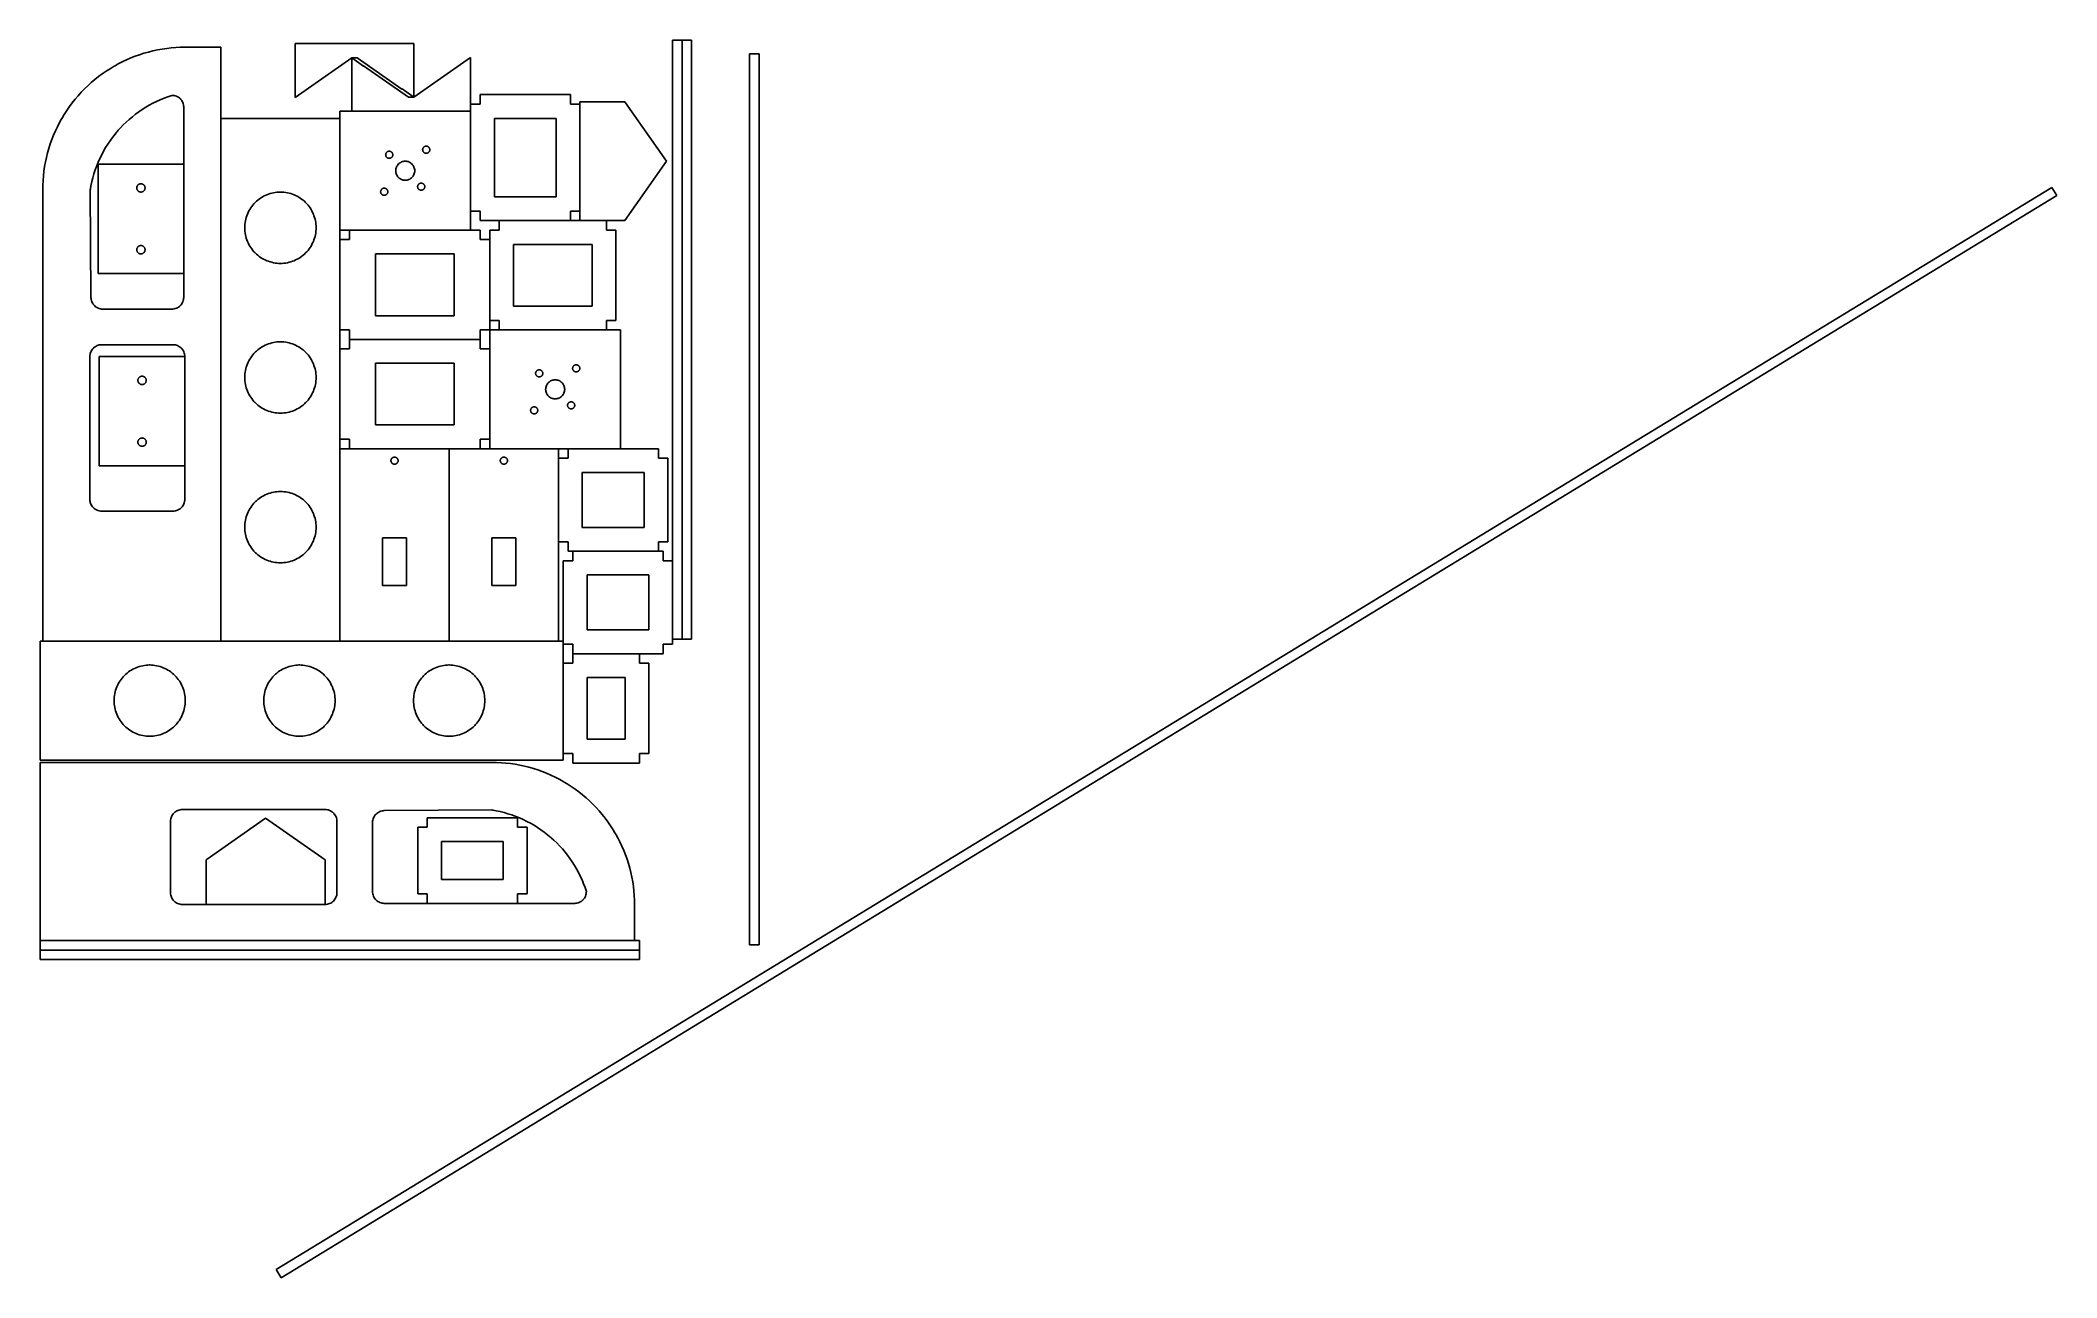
# Model space of a CAD drawing. Extents: x 4 to 852, y 115 to 636.
import ezdxf

# ---------------------------------------------------------------- set-up
doc = ezdxf.new("R2010")
doc.units = 0

msp = doc.modelspace()

# ---------------------------------------------------------------- linework, layer by layer
for p, q in [((40.389343, 627.646896), (42.190542, 628.427895)), ((42.190542, 628.427895), (44.014638, 629.146894)), ((44.014638, 629.146894), (45.859737, 629.806894)), ((45.859737, 629.806894), (47.724335, 630.404894)), ((47.724335, 630.404894), (49.607132, 630.942891)), ((49.607132, 630.942891), (51.50643, 631.418892)), ((51.50643, 631.418892), (53.420728, 631.83289)), ((53.420728, 631.83289), (55.348323, 632.184892)), ((55.348323, 632.184892), (57.288021, 632.47189)), ((57.288021, 632.47189), (59.238321, 632.696889)), ((59.238321, 632.696889), (61.197317, 632.85789)), ((61.197317, 632.85789), (63.163915, 632.954889)), ((63.163915, 632.954889), (64.643214, 632.98689)), ((64.643214, 632.98689), (65.136212, 632.98689)), ((65.136212, 632.98689), (80.136195, 632.98689)), ((80.136195, 632.98689), (80.136195, 382.988205)), ((161.283092, 634.491889), (111.283154, 634.491889)), ((111.283154, 634.491889), (111.283154, 611.788916)), ((111.283154, 611.788916), (135.136124, 628.491895)), ((135.136124, 605.986923), (135.136124, 628.491895)), ((135.136124, 628.491895), (140.053118, 625.0479)), ((135.136124, 628.491895), (137.430122, 628.491895)), ((137.430122, 628.491895), (156.272099, 615.296911)), ((161.283092, 611.986917), (161.283092, 634.491889)), ((161.283092, 611.986917), (185.136061, 628.691896)), ((185.136061, 628.691896), (185.136061, 605.986923)), ((270.131956, 381.727205), (270.131956, 635.867887)), ((270.131956, 635.867887), (274.131948, 635.867887)), ((274.131948, 635.867887), (274.131948, 383.868203)), ((274.131948, 635.867887), (278.13194, 635.867887)), ((278.13194, 635.867887), (278.13194, 383.868203)), ((25.567662, 618.090907), (27.06156, 619.359908)), ((27.06156, 619.359908), (28.597259, 620.578905)), ((28.597259, 620.578905), (30.173756, 621.747905)), ((30.173756, 621.747905), (31.789755, 622.867903)), ((31.789755, 622.867903), (33.444352, 623.9349)), ((33.444352, 623.9349), (34.709151, 624.7029)), ((34.709151, 624.7029), (35.136251, 624.949901)), ((35.136251, 624.949901), (35.563249, 625.1959)), ((35.563249, 625.1959), (36.860549, 625.907898)), ((36.860549, 625.907898), (38.612147, 626.806898)), ((38.612147, 626.806898), (40.389343, 627.646896)), ((140.053118, 625.0479), (140.147119, 625.181898)), ((140.147119, 625.181898), (158.989093, 611.986917)), ((17.545172, 609.525919), (18.764771, 611.061918)), ((18.764771, 611.061918), (20.032669, 612.556916)), ((20.032669, 612.556916), (21.348068, 614.006912)), ((21.348068, 614.006912), (22.709866, 615.413912)), ((22.709866, 615.413912), (24.116664, 616.775911)), ((24.116664, 616.775911), (25.567662, 618.090907)), ((54.582919, 610.872795), (53.011823, 610.159796)), ((56.180019, 611.534794), (54.582919, 610.872795)), ((57.802116, 612.140795), (56.180019, 611.534794)), ((59.033914, 612.560794), (57.802116, 612.140795)), ((59.447513, 612.691795), (59.033914, 612.560794)), ((59.570415, 612.693911), (59.447513, 612.691795)), ((59.939614, 612.674914), (59.570415, 612.693911)), ((60.423613, 612.607917), (59.939614, 612.674914)), ((60.896812, 612.495916), (60.423613, 612.607917)), ((61.355411, 612.336915), (60.896812, 612.495916)), ((61.796111, 612.134916), (61.355411, 612.336915)), ((62.215811, 611.888915), (61.796111, 612.134916)), ((62.61101, 611.600916), (62.215811, 611.888915)), ((62.89081, 611.359916), (62.61101, 611.600916)), ((62.978511, 611.272918), (62.89081, 611.359916)), ((63.066008, 611.186918), (62.978511, 611.272918)), ((63.311208, 610.910918), (63.066008, 611.186918)), ((63.604308, 610.518917), (63.311208, 610.910918)), ((156.272099, 615.296911), (156.365097, 615.429911)), ((156.365097, 615.429911), (161.283092, 611.986917)), ((158.989093, 611.986917), (161.283092, 611.986917)), ((227.136009, 613.027916), (189.136056, 613.027916)), ((189.136056, 613.027916), (189.136056, 609.027921)), ((227.136009, 609.027921), (227.136009, 613.027916)), ((12.216639, 601.263928), (12.928238, 602.560928)), ((12.928238, 602.560928), (13.174768, 602.986927)), ((13.174768, 602.986927), (13.421288, 603.414927)), ((13.421288, 603.414927), (14.188977, 604.679925)), ((14.188977, 604.679925), (15.256275, 606.334924)), ((15.256275, 606.334924), (16.375374, 607.949922)), ((16.375374, 607.949922), (17.545172, 609.525919)), ((41.537938, 602.610807), (40.25974, 601.449809)), ((42.853635, 603.724804), (41.537938, 602.610807)), ((44.205834, 604.791804), (42.853635, 603.724804)), ((45.593233, 605.809803), (44.205834, 604.791804)), ((47.01443, 606.779801), (45.593233, 605.809803)), ((48.468229, 607.700799), (47.01443, 606.779801)), ((49.953227, 608.571798), (48.468229, 607.700799)), ((51.468224, 609.390796), (49.953227, 608.571798)), ((53.011823, 610.159796), (51.468224, 609.390796)), ((63.855908, 610.103919), (63.604308, 610.518917)), ((64.065008, 609.66492), (63.855908, 610.103919)), ((64.230108, 609.209919), (64.065008, 609.66492)), ((64.349707, 608.736919), (64.230108, 609.209919)), ((64.422507, 608.25392), (64.349707, 608.736919)), ((64.447113, 607.885922), (64.422507, 608.25392)), ((64.447113, 607.76192), (64.447113, 607.885922)), ((64.447113, 527.762023), (64.447113, 607.76192)), ((80.136195, 602.986927), (130.136129, 602.986927)), ((185.136061, 605.986923), (130.136129, 605.986923)), ((130.136129, 605.986923), (130.136129, 382.988205)), ((189.136056, 609.027921), (185.136061, 609.027921)), ((185.136061, 609.027921), (185.136061, 555.986987)), ((195.13605, 603.027927), (221.136015, 603.027927)), ((195.13605, 569.986969), (195.13605, 603.027927)), ((221.136015, 603.027927), (221.136015, 569.986969)), ((231.136004, 609.027921), (227.136009, 609.027921)), ((249.993096, 609.986918), (231.13612, 609.986918)), ((231.13612, 609.986918), (231.13612, 559.986982)), ((250.292096, 609.561918), (249.993096, 609.986918)), ((267.498958, 584.986949), (250.28998, 609.561918)), ((250.28998, 609.561918), (250.292096, 609.561918)), ((8.317134, 592.264942), (8.976903, 594.109937)), ((8.976903, 594.109937), (9.697112, 595.932936)), ((9.697112, 595.932936), (10.477451, 597.734934)), ((10.477451, 597.734934), (11.31739, 599.511931)), ((11.31739, 599.511931), (12.216639, 601.263928)), ((34.490447, 595.002815), (33.477647, 593.602817)), ((35.552946, 596.370815), (34.490447, 595.002815)), ((36.380942, 597.374812), (35.552946, 596.370815)), ((36.664742, 597.702813), (36.380942, 597.374812)), ((36.948243, 598.029811), (36.664742, 597.702813)), ((37.82184, 598.995812), (36.948243, 598.029811)), ((39.02074, 600.24581), (37.82184, 598.995812)), ((40.25974, 601.449809), (39.02074, 600.24581)), ((6.291187, 584.703951), (6.704886, 586.617947)), ((6.704886, 586.617947), (7.180726, 588.515946)), ((7.180726, 588.515946), (7.718275, 590.399944)), ((7.718275, 590.399944), (8.317134, 592.264942)), ((29.182853, 586.146828), (28.482353, 584.574829)), ((29.937151, 587.692826), (29.182853, 586.146828)), ((30.744351, 589.213824), (29.937151, 587.692826)), ((31.603949, 590.706821), (30.744351, 589.213824)), ((32.515348, 592.168819), (31.603949, 590.706821)), ((33.477647, 593.602817), (32.515348, 592.168819)), ((149.418121, 587.743946), (149.426111, 587.857947)), ((149.418121, 587.704947), (149.418121, 587.743946)), ((149.418121, 587.666947), (149.418121, 587.704947)), ((149.426111, 587.552946), (149.418121, 587.666947)), ((149.426111, 587.857947), (149.449104, 588.007947)), ((149.449104, 587.402946), (149.426111, 587.552946)), ((149.449104, 588.007947), (149.486103, 588.150946)), ((149.486103, 587.259947), (149.449104, 587.402946)), ((149.486103, 588.150946), (149.536104, 588.288947)), ((149.536104, 587.121949), (149.486103, 587.259947)), ((149.536104, 588.288947), (149.600104, 588.420945)), ((149.600104, 586.989948), (149.536104, 587.121949)), ((149.600104, 588.420945), (149.675102, 588.543945)), ((149.675102, 586.866949), (149.600104, 586.989948)), ((149.675102, 588.543945), (149.761103, 588.659946)), ((149.761103, 586.750948), (149.675102, 586.866949)), ((149.761103, 588.659946), (149.858104, 588.765946)), ((149.858104, 586.643948), (149.761103, 586.750948)), ((149.858104, 588.765946), (149.964104, 588.861944)), ((149.964104, 586.547949), (149.858104, 586.643948)), ((149.964104, 588.861944), (150.079102, 588.949945)), ((150.079102, 586.460949), (149.964104, 586.547949)), ((150.079102, 588.949945), (150.203102, 589.024946)), ((150.203102, 586.385947), (150.079102, 586.460949)), ((150.203102, 589.024946), (150.335102, 589.086946)), ((150.335102, 586.322948), (150.203102, 586.385947)), ((150.335102, 589.086946), (150.472103, 589.136944)), ((150.472103, 586.272949), (150.335102, 586.322948)), ((150.472103, 589.136944), (150.617103, 589.174946)), ((150.617103, 586.235947), (150.472103, 586.272949)), ((150.617103, 589.174946), (150.765102, 589.196959)), ((150.765102, 586.213934), (150.617103, 586.235947)), ((150.765102, 589.196959), (150.881101, 589.20495)), ((150.881101, 586.204938), (150.765102, 586.213934)), ((150.881101, 589.20495), (150.918103, 589.20495)), ((150.918103, 586.204938), (150.881101, 586.204938)), ((150.918103, 589.20495), (150.957102, 589.20495)), ((150.957102, 586.204938), (150.918103, 586.204938)), ((150.957102, 589.20495), (151.072101, 589.196959)), ((151.072101, 586.213934), (150.957102, 586.204938)), ((151.072101, 589.196959), (151.221101, 589.174946)), ((151.221101, 586.235947), (151.072101, 586.213934)), ((151.221101, 589.174946), (151.3641, 589.136944)), ((151.3641, 586.272949), (151.221101, 586.235947)), ((151.3641, 589.136944), (151.503101, 589.086946)), ((151.503101, 586.322948), (151.3641, 586.272949)), ((151.503101, 589.086946), (151.633101, 589.024946)), ((151.633101, 586.385947), (151.503101, 586.322948)), ((151.633101, 589.024946), (151.757101, 588.949945)), ((151.757101, 586.460949), (151.633101, 586.385947)), ((151.757101, 588.949945), (151.872099, 588.861944)), ((151.872099, 586.547949), (151.757101, 586.460949)), ((151.872099, 588.861944), (151.979099, 588.765946)), ((151.979099, 586.643948), (151.872099, 586.547949)), ((151.979099, 588.765946), (152.076101, 588.659946)), ((152.076101, 586.750948), (151.979099, 586.643948)), ((152.076101, 588.659946), (152.163101, 588.543945)), ((152.163101, 586.866949), (152.076101, 586.750948)), ((152.163101, 588.543945), (152.238099, 588.420945)), ((152.238099, 586.989948), (152.163101, 586.866949)), ((152.238099, 588.420945), (152.300099, 588.288947)), ((152.300099, 587.121949), (152.238099, 586.989948)), ((152.300099, 588.288947), (152.3511, 588.150946)), ((152.3511, 587.259947), (152.300099, 587.121949)), ((152.3511, 588.150946), (152.3881, 588.007947)), ((152.3881, 587.402946), (152.3511, 587.259947)), ((152.3881, 588.007947), (152.411092, 587.857947)), ((152.411092, 587.552946), (152.3881, 587.402946)), ((152.411092, 587.857947), (152.418103, 587.743946)), ((152.418103, 587.666947), (152.411092, 587.552946)), ((152.418103, 587.743946), (152.418103, 587.704947)), ((152.418103, 587.704947), (152.418103, 587.666947)), ((164.975101, 589.864944), (164.982113, 589.979945)), ((164.975101, 589.825944), (164.975101, 589.864944)), ((164.975101, 589.788945), (164.975101, 589.825944)), ((164.982113, 589.672944), (164.975101, 589.788945)), ((164.982113, 589.979945), (165.00611, 590.128945)), ((165.00611, 589.524944), (164.982113, 589.672944)), ((165.00611, 590.128945), (165.04211, 590.272944)), ((165.04211, 589.379945), (165.00611, 589.524944)), ((165.04211, 590.272944), (165.093111, 590.410943)), ((165.093111, 589.242944), (165.04211, 589.379945)), ((165.093111, 590.410943), (165.15611, 590.541943)), ((165.15611, 589.111946), (165.093111, 589.242944)), ((165.15611, 590.541943), (165.231109, 590.664942)), ((165.231109, 588.988944), (165.15611, 589.111946)), ((165.231109, 590.664942), (165.317109, 590.779943)), ((165.317109, 588.871945), (165.231109, 588.988944)), ((165.317109, 590.779943), (165.414111, 590.886943)), ((165.414111, 588.765946), (165.317109, 588.871945)), ((165.414111, 590.886943), (165.521111, 590.984942)), ((165.521111, 588.668944), (165.414111, 588.765946)), ((165.521111, 590.984942), (165.636109, 591.070942)), ((165.636109, 588.582947), (165.521111, 588.668944)), ((165.636109, 591.070942), (165.760108, 591.145941)), ((165.760108, 588.507945), (165.636109, 588.582947)), ((165.760108, 591.145941), (165.890109, 591.209941)), ((165.890109, 588.443945), (165.760108, 588.507945)), ((165.890109, 591.209941), (166.02911, 591.259942)), ((166.02911, 588.393945), (165.890109, 588.443945)), ((166.02911, 591.259942), (166.172109, 591.295941)), ((166.172109, 588.356945), (166.02911, 588.393945)), ((166.172109, 591.295941), (166.321109, 591.318933)), ((166.321109, 588.334932), (166.172109, 588.356945)), ((166.321109, 591.318933), (166.43611, 591.325945)), ((166.43611, 588.325936), (166.321109, 588.334932)), ((166.43611, 591.325945), (166.47511, 591.325945)), ((166.47511, 588.325936), (166.43611, 588.325936)), ((166.47511, 591.325945), (166.513109, 591.325945)), ((166.513109, 588.325936), (166.47511, 588.325936)), ((166.513109, 591.325945), (166.628107, 591.318933)), ((166.628107, 588.334932), (166.513109, 588.325936)), ((166.628107, 591.318933), (166.776107, 591.295941)), ((166.776107, 588.356945), (166.628107, 588.334932)), ((166.776107, 591.295941), (166.921109, 591.259942)), ((166.921109, 588.393945), (166.776107, 588.356945)), ((166.921109, 591.259942), (167.058108, 591.209941)), ((167.058108, 588.443945), (166.921109, 588.393945)), ((167.058108, 591.209941), (167.190108, 591.145941)), ((167.190108, 588.507945), (167.058108, 588.443945)), ((167.190108, 591.145941), (167.314108, 591.070942)), ((167.314108, 588.582947), (167.190108, 588.507945)), ((167.314108, 591.070942), (167.429109, 590.984942)), ((167.429109, 588.668944), (167.314108, 588.582947)), ((167.429109, 590.984942), (167.536109, 590.886943)), ((167.536109, 588.765946), (167.429109, 588.668944)), ((167.536109, 590.886943), (167.632107, 590.779943)), ((167.632107, 588.871945), (167.536109, 588.765946)), ((167.632107, 590.779943), (167.718107, 590.664942)), ((167.718107, 588.988944), (167.632107, 588.871945)), ((167.718107, 590.664942), (167.793106, 590.541943)), ((167.793106, 589.111946), (167.718107, 588.988944)), ((167.793106, 590.541943), (167.857106, 590.410943)), ((167.857106, 589.242944), (167.793106, 589.111946)), ((167.857106, 590.410943), (167.907107, 590.272944)), ((167.907107, 589.379945), (167.857106, 589.242944)), ((167.907107, 590.272944), (167.945106, 590.128945)), ((167.945106, 589.524944), (167.907107, 589.379945)), ((167.945106, 590.128945), (167.967093, 589.979945)), ((167.967093, 589.672944), (167.945106, 589.524944)), ((167.967093, 589.979945), (167.975084, 589.864944)), ((167.975084, 589.788945), (167.967093, 589.672944)), ((167.975084, 589.864944), (167.975084, 589.825944)), ((167.975084, 589.825944), (167.975084, 589.788945)), ((5.168688, 574.960962), (5.265688, 576.92596)), ((5.265688, 576.92596), (5.426828, 578.885959)), ((5.426828, 578.885959), (5.651758, 580.835957)), ((5.651758, 580.835957), (5.940007, 582.775953)), ((5.940007, 582.775953), (6.291187, 584.703951)), ((26.230056, 578.064836), (25.807657, 576.38884)), ((26.709356, 579.722835), (26.230056, 578.064836)), ((27.244855, 581.360834), (26.709356, 579.722835)), ((27.836154, 582.97883), (27.244855, 581.360834)), ((28.482353, 584.574829), (27.836154, 582.97883)), ((28.447159, 537.75401), (28.447159, 583.753952)), ((28.447159, 583.753952), (64.447113, 583.753952)), ((153.636085, 581.089956), (153.657093, 581.396955)), ((153.636085, 580.986954), (153.636085, 581.089956)), ((153.636085, 580.885955), (153.636085, 580.986954)), ((153.657093, 580.578956), (153.636085, 580.885955)), ((153.657093, 581.396955), (153.717092, 581.793953)), ((153.717092, 580.181955), (153.657093, 580.578956)), ((153.717092, 581.793953), (153.815094, 582.177953)), ((153.815094, 579.797958), (153.717092, 580.181955)), ((153.815094, 582.177953), (153.950092, 582.543954)), ((153.950092, 579.429957), (153.815094, 579.797958)), ((153.950092, 582.543954), (154.118091, 582.893952)), ((154.118091, 579.081959), (153.950092, 579.429957)), ((154.118091, 582.893952), (154.320093, 583.224953)), ((154.320093, 578.750958), (154.118091, 579.081959)), ((154.320093, 583.224953), (154.550092, 583.531951)), ((154.550092, 578.442959), (154.320093, 578.750958)), ((154.550092, 583.531951), (154.807092, 583.816952)), ((154.807092, 578.159959), (154.550092, 578.442959)), ((154.807092, 583.816952), (155.09209, 584.074953)), ((155.09209, 577.900958), (154.807092, 578.159959)), ((155.09209, 584.074953), (155.400091, 584.304952)), ((155.400091, 577.670959), (155.09209, 577.900958)), ((155.400091, 584.304952), (155.72909, 584.50495)), ((155.72909, 577.470961), (155.400091, 577.670959)), ((155.72909, 584.50495), (156.079091, 584.67295)), ((156.079091, 577.302961), (155.72909, 577.470961)), ((156.079091, 584.67295), (156.446088, 584.807951)), ((156.446088, 577.16796), (156.079091, 577.302961)), ((156.446088, 584.807951), (156.829088, 584.90695)), ((156.829088, 577.068961), (156.446088, 577.16796)), ((156.829088, 584.90695), (157.22609, 584.967949)), ((157.22609, 577.007959), (156.829088, 577.068961)), ((157.22609, 584.967949), (157.533088, 584.986946)), ((157.533088, 576.986951), (157.22609, 577.007959)), ((157.533088, 584.986946), (157.636087, 584.986946)), ((157.636087, 576.986951), (157.533088, 576.986951)), ((157.636087, 584.986946), (157.738087, 584.986946)), ((157.738087, 576.986951), (157.636087, 576.986951)), ((157.738087, 584.986946), (158.045088, 584.967949)), ((158.045088, 577.007959), (157.738087, 576.986951)), ((158.045088, 584.967949), (158.442087, 584.90695)), ((158.442087, 577.068961), (158.045088, 577.007959)), ((158.442087, 584.90695), (158.825086, 584.807951)), ((158.825086, 577.16796), (158.442087, 577.068961)), ((158.825086, 584.807951), (159.193087, 584.67295)), ((159.193087, 577.302961), (158.825086, 577.16796)), ((159.193087, 584.67295), (159.543085, 584.50495)), ((159.543085, 577.470961), (159.193087, 577.302961)), ((159.543085, 584.50495), (159.872086, 584.304952)), ((159.872086, 577.670959), (159.543085, 577.470961)), ((159.872086, 584.304952), (160.181085, 584.074953)), ((160.181085, 577.900958), (159.872086, 577.670959)), ((160.181085, 584.074953), (160.464085, 583.816952)), ((160.464085, 578.159959), (160.181085, 577.900958)), ((160.464085, 583.816952), (160.722083, 583.531951)), ((160.722083, 578.442959), (160.464085, 578.159959)), ((160.722083, 583.531951), (160.953085, 583.224953)), ((160.953085, 578.750958), (160.722083, 578.442959)), ((160.953085, 583.224953), (161.153083, 582.893952)), ((161.153083, 579.081959), (160.953085, 578.750958)), ((161.153083, 582.893952), (161.322083, 582.543954)), ((161.322083, 579.429957), (161.153083, 579.081959)), ((161.322083, 582.543954), (161.456084, 582.177953)), ((161.456084, 579.797958), (161.322083, 579.429957)), ((161.456084, 582.177953), (161.554083, 581.793953)), ((161.554083, 580.181955), (161.456084, 579.797958)), ((161.554083, 581.793953), (161.615082, 581.396955)), ((161.615082, 580.578956), (161.554083, 580.181955)), ((161.615082, 581.396955), (161.63609, 581.089956)), ((161.63609, 580.885955), (161.615082, 580.578956)), ((161.63609, 581.089956), (161.63609, 580.986954)), ((161.63609, 580.986954), (161.63609, 580.885955)), ((249.99198, 559.986982), (267.498958, 584.986949)), ((5.136298, 573.479964), (5.168688, 574.960962)), ((5.136298, 572.986964), (5.136298, 573.479964)), ((5.136298, 382.988205), (5.136298, 572.986964)), ((25.205458, 573.416843), (25.136258, 572.986843)), ((25.136258, 572.986843), (25.422157, 527.761901)), ((25.442857, 574.695842), (25.205458, 573.416843)), ((25.807657, 576.38884), (25.442857, 574.695842)), ((44.697143, 573.797964), (44.706139, 573.932965)), ((44.697143, 573.753964), (44.697143, 573.797964)), ((44.697143, 573.709964), (44.697143, 573.753964)), ((44.706139, 573.574966), (44.697143, 573.709964)), ((44.706139, 573.932965), (44.732637, 574.106965)), ((44.732637, 573.400965), (44.706139, 573.574966)), ((44.732637, 574.106965), (44.775738, 574.274965)), ((44.775738, 573.232966), (44.732637, 573.400965)), ((44.775738, 574.274965), (44.834639, 574.434964)), ((44.834639, 573.071964), (44.775738, 573.232966)), ((44.834639, 574.434964), (44.908339, 574.586964)), ((44.908339, 572.918966), (44.834639, 573.071964)), ((44.908339, 574.586964), (44.995839, 574.731963)), ((44.995839, 572.774964), (44.908339, 572.918966)), ((44.995839, 574.731963), (45.096637, 574.866964)), ((45.096637, 572.639966), (44.995839, 572.774964)), ((45.096637, 574.866964), (45.209638, 574.991964)), ((45.209638, 572.515967), (45.096637, 572.639966)), ((45.209638, 574.991964), (45.333936, 575.103962)), ((45.333936, 572.403966), (45.209638, 572.515967)), ((45.333936, 575.103962), (45.468638, 575.204964)), ((45.468638, 572.302967), (45.333936, 572.403966)), ((45.468638, 575.204964), (45.612936, 575.292961)), ((45.612936, 572.214967), (45.468638, 572.302967)), ((45.612936, 575.292961), (45.765836, 575.366962)), ((45.765836, 572.140965), (45.612936, 572.214967)), ((45.765836, 575.366962), (45.926637, 575.424962)), ((45.926637, 572.081966), (45.765836, 572.140965)), ((45.926637, 575.424962), (46.094337, 575.467962)), ((46.094337, 572.038966), (45.926637, 572.081966)), ((46.094337, 575.467962), (46.268036, 575.49397)), ((46.268036, 572.011968), (46.094337, 572.038966)), ((46.268036, 575.49397), (46.402336, 575.503971)), ((46.402336, 572.003978), (46.268036, 572.011968)), ((46.402336, 575.503971), (46.447135, 575.503971)), ((46.447135, 572.003978), (46.402336, 572.003978)), ((46.447135, 575.503971), (46.491836, 575.503971)), ((46.491836, 572.003978), (46.447135, 572.003978)), ((46.491836, 575.503971), (46.626035, 575.49397)), ((46.626035, 572.011968), (46.491836, 572.003978)), ((46.626035, 575.49397), (46.799737, 575.467962)), ((46.799737, 572.038966), (46.626035, 572.011968)), ((46.799737, 575.467962), (46.967334, 575.424962)), ((46.967334, 572.081966), (46.799737, 572.038966)), ((46.967334, 575.424962), (47.128235, 575.366962)), ((47.128235, 572.140965), (46.967334, 572.081966)), ((47.128235, 575.366962), (47.281135, 575.292961)), ((47.281135, 572.214967), (47.128235, 572.140965)), ((47.281135, 575.292961), (47.425436, 575.204964)), ((47.425436, 572.302967), (47.281135, 572.214967)), ((47.425436, 575.204964), (47.560135, 575.103962)), ((47.560135, 572.403966), (47.425436, 572.302967)), ((47.560135, 575.103962), (47.684433, 574.991964)), ((47.684433, 572.515967), (47.560135, 572.403966)), ((47.684433, 574.991964), (47.797334, 574.866964)), ((47.797334, 572.639966), (47.684433, 572.515967)), ((47.797334, 574.866964), (47.898235, 574.731963)), ((47.898235, 572.774964), (47.797334, 572.639966)), ((47.898235, 574.731963), (47.985833, 574.586964)), ((47.985833, 572.918966), (47.898235, 572.774964)), ((47.985833, 574.586964), (48.059633, 574.434964)), ((48.059633, 573.071964), (47.985833, 572.918966)), ((48.059633, 574.434964), (48.118334, 574.274965)), ((48.118334, 573.232966), (48.059633, 573.071964)), ((48.118334, 574.274965), (48.161535, 574.106965)), ((48.161535, 573.400965), (48.118334, 573.232966)), ((48.161535, 574.106965), (48.188033, 573.932965)), ((48.188033, 573.574966), (48.161535, 573.400965)), ((48.188033, 573.932965), (48.197134, 573.797964)), ((48.197134, 573.709964), (48.188033, 573.574966)), ((48.197134, 573.797964), (48.197134, 573.753964)), ((48.197134, 573.753964), (48.197134, 573.709964)), ((95.068582, 568.107971), (95.629783, 568.590971)), ((95.629783, 568.590971), (96.21208, 569.04397)), ((96.21208, 569.04397), (96.814081, 569.46797)), ((96.814081, 569.46797), (97.434779, 569.859969)), ((97.434779, 569.859969), (98.072879, 570.220969)), ((98.072879, 570.220969), (98.726878, 570.549968)), ((98.726878, 570.549968), (99.395977, 570.845968)), ((99.395977, 570.845968), (100.078577, 571.109968)), ((100.078577, 571.109968), (100.773576, 571.339967)), ((100.773576, 571.339967), (101.479976, 571.535967)), ((101.479976, 571.535967), (102.196173, 571.696967)), ((102.196173, 571.696967), (102.921072, 571.822967)), ((102.921072, 571.822967), (103.653173, 571.914967)), ((103.653173, 571.914967), (104.392172, 571.968968)), ((104.392172, 571.968968), (104.950169, 571.98696)), ((104.950169, 571.98696), (105.136169, 571.98696)), ((105.136169, 571.98696), (105.32217, 571.98696)), ((105.32217, 571.98696), (105.880168, 571.968968)), ((105.880168, 571.968968), (106.61917, 571.914967)), ((106.61917, 571.914967), (107.351168, 571.822967)), ((107.351168, 571.822967), (108.076167, 571.696967)), ((108.076167, 571.696967), (108.792166, 571.535967)), ((108.792166, 571.535967), (109.499163, 571.339967)), ((109.499163, 571.339967), (110.194165, 571.109968)), ((110.194165, 571.109968), (110.876162, 570.845968)), ((110.876162, 570.845968), (111.545163, 570.549968)), ((111.545163, 570.549968), (112.199162, 570.220969)), ((112.199162, 570.220969), (112.837161, 569.859969)), ((112.837161, 569.859969), (113.458159, 569.46797)), ((113.458159, 569.46797), (114.060159, 569.04397)), ((114.060159, 569.04397), (114.642157, 568.590971)), ((114.642157, 568.590971), (115.204158, 568.107971)), ((147.297097, 572.186966), (147.304108, 572.302967)), ((147.297097, 572.147966), (147.297097, 572.186966)), ((147.297097, 572.110967), (147.297097, 572.147966)), ((147.304108, 571.995966), (147.297097, 572.110967)), ((147.304108, 572.302967), (147.328106, 572.450967)), ((147.328106, 571.846967), (147.304108, 571.995966)), ((147.328106, 572.450967), (147.364105, 572.595966)), ((147.364105, 571.702967), (147.328106, 571.846967)), ((147.364105, 572.595966), (147.415106, 572.732965)), ((147.415106, 571.564967), (147.364105, 571.702967)), ((147.415106, 572.732965), (147.478106, 572.863965)), ((147.478106, 571.434967), (147.415106, 571.564967)), ((147.478106, 572.863965), (147.553107, 572.986964)), ((147.553107, 571.310967), (147.478106, 571.434967)), ((147.553107, 572.986964), (147.640105, 573.102965)), ((147.640105, 571.193968), (147.553107, 571.310967)), ((147.640105, 573.102965), (147.736106, 573.209965)), ((147.736106, 571.088968), (147.640105, 571.193968)), ((147.736106, 573.209965), (147.843106, 573.306964)), ((147.843106, 570.991968), (147.736106, 571.088968)), ((147.843106, 573.306964), (147.958104, 573.392964)), ((147.958104, 570.904968), (147.843106, 570.991968)), ((147.958104, 573.392964), (148.082106, 573.467966)), ((148.082106, 570.829968), (147.958104, 570.904968)), ((148.082106, 573.467966), (148.214104, 573.531966)), ((148.214104, 570.765968), (148.082106, 570.829968)), ((148.214104, 573.531966), (148.351105, 573.581964)), ((148.351105, 570.715968), (148.214104, 570.765968)), ((148.351105, 573.581964), (148.494105, 573.618966)), ((148.494105, 570.678968), (148.351105, 570.715968)), ((148.494105, 573.618966), (148.645105, 573.640953)), ((148.645105, 570.656968), (148.494105, 570.678968)), ((148.645105, 573.640953), (148.758105, 573.647964)), ((148.758105, 570.647967), (148.645105, 570.656968)), ((148.758105, 573.647964), (148.797105, 573.647964)), ((148.797105, 570.647967), (148.758105, 570.647967)), ((148.797105, 573.647964), (148.836105, 573.647964)), ((148.836105, 570.647967), (148.797105, 570.647967)), ((148.836105, 573.647964), (148.950105, 573.640953)), ((148.950105, 570.656968), (148.836105, 570.647967)), ((148.950105, 573.640953), (149.100103, 573.618966)), ((149.100103, 570.678968), (148.950105, 570.656968)), ((149.100103, 573.618966), (149.243105, 573.581964)), ((149.243105, 570.715968), (149.100103, 570.678968)), ((149.243105, 573.581964), (149.381103, 573.531966)), ((149.381103, 570.765968), (149.243105, 570.715968)), ((149.381103, 573.531966), (149.513104, 573.467966)), ((149.513104, 570.829968), (149.381103, 570.765968)), ((149.513104, 573.467966), (149.636103, 573.392964)), ((149.636103, 570.904968), (149.513104, 570.829968)), ((149.636103, 573.392964), (149.751104, 573.306964)), ((149.751104, 570.991968), (149.636103, 570.904968)), ((149.751104, 573.306964), (149.858104, 573.209965)), ((149.858104, 571.088968), (149.751104, 570.991968)), ((149.858104, 573.209965), (149.954103, 573.102965)), ((149.954103, 571.193968), (149.858104, 571.088968)), ((149.954103, 573.102965), (150.040103, 572.986964)), ((150.040103, 571.310967), (149.954103, 571.193968)), ((150.040103, 572.986964), (150.117102, 572.863965)), ((150.117102, 571.434967), (150.040103, 571.310967)), ((150.117102, 572.863965), (150.179101, 572.732965)), ((150.179101, 571.564967), (150.117102, 571.434967)), ((150.179101, 572.732965), (150.229102, 572.595966)), ((150.229102, 571.702967), (150.179101, 571.564967)), ((150.229102, 572.595966), (150.267102, 572.450967)), ((150.267102, 571.846967), (150.229102, 571.702967)), ((150.267102, 572.450967), (150.289115, 572.302967)), ((150.289115, 571.995966), (150.267102, 571.846967)), ((150.289115, 572.302967), (150.297105, 572.186966)), ((150.297105, 572.110967), (150.289115, 571.995966)), ((150.297105, 572.186966), (150.297105, 572.147966)), ((150.297105, 572.147966), (150.297105, 572.110967)), ((162.853087, 574.307964), (162.861078, 574.422965)), ((162.853087, 574.270964), (162.853087, 574.307964)), ((162.853087, 574.231965), (162.853087, 574.270964)), ((162.861078, 574.116964), (162.853087, 574.231965)), ((162.861078, 574.422965), (162.883091, 574.571965)), ((162.883091, 573.967964), (162.861078, 574.116964)), ((162.883091, 574.571965), (162.921091, 574.715964)), ((162.921091, 573.824965), (162.883091, 573.967964)), ((162.921091, 574.715964), (162.971091, 574.853962)), ((162.971091, 573.685963), (162.921091, 573.824965)), ((162.971091, 574.853962), (163.035091, 574.985963)), ((163.035091, 573.554966), (162.971091, 573.685963)), ((163.035091, 574.985963), (163.110093, 575.109962)), ((163.110093, 573.431964), (163.035091, 573.554966)), ((163.110093, 575.109962), (163.196093, 575.224963)), ((163.196093, 573.316965), (163.110093, 573.431964)), ((163.196093, 575.224963), (163.293092, 575.329963)), ((163.293092, 573.209965), (163.196093, 573.316965)), ((163.293092, 575.329963), (163.400092, 575.427962)), ((163.400092, 573.111964), (163.293092, 573.209965)), ((163.400092, 575.427962), (163.51509, 575.513962)), ((163.51509, 573.025966), (163.400092, 573.111964)), ((163.51509, 575.513962), (163.639092, 575.588963)), ((163.639092, 572.950965), (163.51509, 573.025966)), ((163.639092, 575.588963), (163.77009, 575.652961)), ((163.77009, 572.888965), (163.639092, 572.950965)), ((163.77009, 575.652961), (163.907091, 575.702962)), ((163.907091, 572.836967), (163.77009, 572.888965)), ((163.907091, 575.702962), (164.05109, 575.739961)), ((164.05109, 572.800965), (163.907091, 572.836967)), ((164.05109, 575.739961), (164.20009, 575.761974)), ((164.20009, 572.777973), (164.05109, 572.800965)), ((164.20009, 575.761974), (164.315091, 575.77097)), ((164.315091, 572.770988), (164.20009, 572.777973)), ((164.315091, 575.77097), (164.35309, 575.77097)), ((164.35309, 572.770988), (164.315091, 572.770988)), ((164.35309, 575.77097), (164.39209, 575.77097)), ((164.39209, 572.770988), (164.35309, 572.770988)), ((164.39209, 575.77097), (164.507091, 575.761974)), ((164.507091, 572.777973), (164.39209, 572.770988)), ((164.507091, 575.761974), (164.656091, 575.739961)), ((164.656091, 572.800965), (164.507091, 572.777973)), ((164.656091, 575.739961), (164.80009, 575.702962)), ((164.80009, 572.836967), (164.656091, 572.800965)), ((164.80009, 575.702962), (164.938089, 575.652961)), ((164.938089, 572.888965), (164.80009, 572.836967)), ((164.938089, 575.652961), (165.068089, 575.588963)), ((165.068089, 572.950965), (164.938089, 572.888965)), ((165.068089, 575.588963), (165.192088, 575.513962)), ((165.192088, 573.025966), (165.068089, 572.950965)), ((165.192088, 575.513962), (165.307089, 575.427962)), ((165.307089, 573.111964), (165.192088, 573.025966)), ((165.307089, 575.427962), (165.414089, 575.329963)), ((165.414089, 573.209965), (165.307089, 573.111964)), ((165.414089, 575.329963), (165.511088, 575.224963)), ((165.511088, 573.316965), (165.414089, 573.209965)), ((165.511088, 575.224963), (165.597088, 575.109962)), ((165.597088, 573.431964), (165.511088, 573.316965)), ((165.597088, 575.109962), (165.67209, 574.985963)), ((165.67209, 573.554966), (165.597088, 573.431964)), ((165.67209, 574.985963), (165.736087, 574.853962)), ((165.736087, 573.685963), (165.67209, 573.554966)), ((165.736087, 574.853962), (165.786088, 574.715964)), ((165.786088, 573.824965), (165.736087, 573.685963)), ((165.786088, 574.715964), (165.824087, 574.571965)), ((165.824087, 573.967964), (165.786088, 573.824965)), ((165.824087, 574.571965), (165.846074, 574.422965)), ((165.846074, 574.116964), (165.824087, 573.967964)), ((165.846074, 574.422965), (165.853086, 574.307964)), ((165.853086, 574.231965), (165.846074, 574.116964)), ((165.853086, 574.307964), (165.853086, 574.270964)), ((165.853086, 574.270964), (165.853086, 574.231965)), ((221.136015, 569.986969), (195.13605, 569.986969)), ((90.300489, 559.202983), (90.42709, 559.927982)), ((90.42709, 559.927982), (90.588588, 560.643981)), ((90.588588, 560.643981), (90.784589, 561.34998)), ((90.784589, 561.34998), (91.014588, 562.045979)), ((91.014588, 562.045979), (91.277988, 562.727978)), ((91.277988, 562.727978), (91.574388, 563.396977)), ((91.574388, 563.396977), (91.903288, 564.050977)), ((91.903288, 564.050977), (92.264087, 564.688976)), ((92.264087, 564.688976), (92.656386, 565.309975)), ((92.656386, 565.309975), (93.079584, 565.911974)), ((93.079584, 565.911974), (93.533185, 566.493974)), ((93.533185, 566.493974), (94.016584, 567.054973)), ((94.016584, 567.054973), (94.397983, 567.463972)), ((94.397983, 567.463972), (94.529584, 567.593972)), ((94.529584, 567.593972), (94.661084, 567.725972)), ((94.661084, 567.725972), (95.068582, 568.107971)), ((115.204158, 568.107971), (115.611158, 567.725972)), ((115.611158, 567.725972), (115.743156, 567.593972)), ((115.743156, 567.593972), (115.874156, 567.463972)), ((115.874156, 567.463972), (116.255155, 567.054973)), ((116.255155, 567.054973), (116.739154, 566.493974)), ((116.739154, 566.493974), (117.193155, 565.911974)), ((117.193155, 565.911974), (117.616155, 565.309975)), ((117.616155, 565.309975), (118.008153, 564.688976)), ((118.008153, 564.688976), (118.369152, 564.050977)), ((118.369152, 564.050977), (118.698153, 563.396977)), ((118.698153, 563.396977), (118.994153, 562.727978)), ((118.994153, 562.727978), (119.258151, 562.045979)), ((119.258151, 562.045979), (119.488151, 561.34998)), ((119.488151, 561.34998), (119.684151, 560.643981)), ((119.684151, 560.643981), (119.845153, 559.927982)), ((119.845153, 559.927982), (119.972152, 559.202983)), ((185.136061, 563.986977), (189.136056, 563.986977)), ((189.136056, 563.986977), (189.136056, 559.986982)), ((189.136056, 559.986982), (249.99198, 559.986982)), ((197.221046, 555.986987), (197.221046, 559.986982)), ((231.136004, 563.986977), (227.136009, 563.986977)), ((227.136009, 563.986977), (227.136009, 559.986982)), ((242.260989, 555.986987), (242.260989, 559.986982)), ((90.136202, 557.172985), (90.15459, 557.731985)), ((90.136202, 556.986985), (90.136202, 557.172985)), ((90.136202, 556.802986), (90.136202, 556.986985)), ((90.15459, 556.243986), (90.136202, 556.802986)), ((90.15459, 557.731985), (90.209589, 558.470984)), ((90.209589, 555.504987), (90.15459, 556.243986)), ((90.209589, 558.470984), (90.300489, 559.202983)), ((90.300489, 554.772988), (90.209589, 555.504987)), ((90.42709, 554.047989), (90.300489, 554.772988)), ((90.588588, 553.33199), (90.42709, 554.047989)), ((90.784589, 552.624991), (90.588588, 553.33199)), ((91.014588, 551.929992), (90.784589, 552.624991)), ((91.277988, 551.246993), (91.014588, 551.929992)), ((119.258151, 551.929992), (118.994153, 551.246993)), ((119.488151, 552.624991), (119.258151, 551.929992)), ((119.684151, 553.33199), (119.488151, 552.624991)), ((119.845153, 554.047989), (119.684151, 553.33199)), ((119.972152, 554.772988), (119.845153, 554.047989)), ((119.972152, 559.202983), (120.06315, 558.470984)), ((120.06315, 555.504987), (119.972152, 554.772988)), ((120.06315, 558.470984), (120.118152, 557.731985)), ((120.118152, 556.243986), (120.06315, 555.504987)), ((120.118152, 557.731985), (120.136144, 557.172985)), ((120.136144, 556.802986), (120.118152, 556.243986)), ((120.136144, 557.172985), (120.136144, 556.986985)), ((120.136144, 556.986985), (120.136144, 556.802986)), ((189.221056, 555.986987), (130.136129, 555.986987)), ((130.136129, 551.986992), (134.136127, 551.986992)), ((134.136127, 551.986992), (134.136127, 555.986987)), ((189.221056, 551.986992), (189.221056, 555.986987)), ((193.221051, 551.986992), (189.221056, 551.986992)), ((193.221051, 513.98704), (193.221051, 555.986987)), ((193.221051, 555.986987), (197.221046, 555.986987)), ((246.260984, 555.986987), (242.260989, 555.986987)), ((246.260984, 517.987035), (246.260984, 555.986987)), ((44.697143, 547.797997), (44.706139, 547.932997)), ((44.697143, 547.753997), (44.697143, 547.797997)), ((44.697143, 547.709997), (44.697143, 547.753997)), ((44.706139, 547.574997), (44.697143, 547.709997)), ((44.706139, 547.932997), (44.732637, 548.106997)), ((44.732637, 547.400998), (44.706139, 547.574997)), ((44.732637, 548.106997), (44.775738, 548.274996)), ((44.775738, 547.232998), (44.732637, 547.400998)), ((44.775738, 548.274996), (44.834639, 548.434996)), ((44.834639, 547.071998), (44.775738, 547.232998)), ((44.834639, 548.434996), (44.908339, 548.586996)), ((44.908339, 546.918998), (44.834639, 547.071998)), ((44.908339, 548.586996), (44.995839, 548.731996)), ((44.995839, 546.774998), (44.908339, 546.918998)), ((44.995839, 548.731996), (45.096637, 548.866996)), ((45.096637, 546.639998), (44.995839, 546.774998)), ((45.096637, 548.866996), (45.209638, 548.991995)), ((45.209638, 546.515999), (45.096637, 546.639998)), ((45.209638, 548.991995), (45.333936, 549.103995)), ((45.333936, 546.403999), (45.209638, 546.515999)), ((45.333936, 549.103995), (45.468638, 549.204995)), ((45.468638, 546.302999), (45.333936, 546.403999)), ((45.468638, 549.204995), (45.612936, 549.292995)), ((45.612936, 546.214999), (45.468638, 546.302999)), ((45.612936, 549.292995), (45.765836, 549.366995)), ((45.765836, 546.140999), (45.612936, 546.214999)), ((45.765836, 549.366995), (45.926637, 549.424995)), ((45.926637, 546.081999), (45.765836, 546.140999)), ((45.926637, 549.424995), (46.094337, 549.467995)), ((46.094337, 546.038999), (45.926637, 546.081999)), ((46.094337, 549.467995), (46.268036, 549.493995)), ((46.268036, 546.011999), (46.094337, 546.038999)), ((46.268036, 549.493995), (46.402336, 549.503994)), ((46.402336, 546.003999), (46.268036, 546.011999)), ((46.402336, 549.503994), (46.447135, 549.503994)), ((46.447135, 546.003999), (46.402336, 546.003999)), ((46.447135, 549.503994), (46.491836, 549.503994)), ((46.491836, 546.003999), (46.447135, 546.003999)), ((46.491836, 549.503994), (46.626035, 549.493995)), ((46.626035, 546.011999), (46.491836, 546.003999)), ((46.626035, 549.493995), (46.799737, 549.467995)), ((46.799737, 546.038999), (46.626035, 546.011999)), ((46.799737, 549.467995), (46.967334, 549.424995)), ((46.967334, 546.081999), (46.799737, 546.038999)), ((46.967334, 549.424995), (47.128235, 549.366995)), ((47.128235, 546.140999), (46.967334, 546.081999)), ((47.128235, 549.366995), (47.281135, 549.292995)), ((47.281135, 546.214999), (47.128235, 546.140999)), ((47.281135, 549.292995), (47.425436, 549.204995)), ((47.425436, 546.302999), (47.281135, 546.214999)), ((47.425436, 549.204995), (47.560135, 549.103995)), ((47.560135, 546.403999), (47.425436, 546.302999)), ((47.560135, 549.103995), (47.684433, 548.991995)), ((47.684433, 546.515999), (47.560135, 546.403999)), ((47.684433, 548.991995), (47.797334, 548.866996)), ((47.797334, 546.639998), (47.684433, 546.515999)), ((47.797334, 548.866996), (47.898235, 548.731996)), ((47.898235, 546.774998), (47.797334, 546.639998)), ((47.898235, 548.731996), (47.985833, 548.586996)), ((47.985833, 546.918998), (47.898235, 546.774998)), ((47.985833, 548.586996), (48.059633, 548.434996)), ((48.059633, 547.071998), (47.985833, 546.918998)), ((48.059633, 548.434996), (48.118334, 548.274996)), ((48.118334, 547.232998), (48.059633, 547.071998)), ((48.118334, 548.274996), (48.161535, 548.106997)), ((48.161535, 547.400998), (48.118334, 547.232998)), ((48.161535, 548.106997), (48.188033, 547.932997)), ((48.188033, 547.574997), (48.161535, 547.400998)), ((48.188033, 547.932997), (48.197134, 547.797997)), ((48.197134, 547.709997), (48.188033, 547.574997)), ((48.197134, 547.797997), (48.197134, 547.753997)), ((48.197134, 547.753997), (48.197134, 547.709997)), ((91.574388, 550.578994), (91.277988, 551.246993)), ((91.903288, 549.924995), (91.574388, 550.578994)), ((92.264087, 549.285995), (91.903288, 549.924995)), ((92.656386, 548.666996), (92.264087, 549.285995)), ((93.079584, 548.063997), (92.656386, 548.666996)), ((93.533185, 547.481998), (93.079584, 548.063997)), ((94.016584, 546.920998), (93.533185, 547.481998)), ((94.397983, 546.511999), (94.016584, 546.920998)), ((94.529584, 546.381999), (94.397983, 546.511999)), ((94.661084, 546.249999), (94.529584, 546.381999)), ((95.068582, 545.867999), (94.661084, 546.249999)), ((95.629783, 545.385), (95.068582, 545.867999)), ((96.21208, 544.932001), (95.629783, 545.385)), ((96.814081, 544.508001), (96.21208, 544.932001)), ((97.434779, 544.117002), (96.814081, 544.508001)), ((98.072879, 543.755002), (97.434779, 544.117002)), ((98.726878, 543.426003), (98.072879, 543.755002)), ((99.395977, 543.130003), (98.726878, 543.426003)), ((100.078577, 542.867003), (99.395977, 543.130003)), ((110.876162, 543.130003), (110.194165, 542.867003)), ((111.545163, 543.426003), (110.876162, 543.130003)), ((112.199162, 543.755002), (111.545163, 543.426003)), ((112.837161, 544.117002), (112.199162, 543.755002)), ((113.458159, 544.508001), (112.837161, 544.117002)), ((114.060159, 544.932001), (113.458159, 544.508001)), ((114.642157, 545.385), (114.060159, 544.932001)), ((115.204158, 545.867999), (114.642157, 545.385)), ((115.611158, 546.249999), (115.204158, 545.867999)), ((115.743156, 546.381999), (115.611158, 546.249999)), ((115.874156, 546.511999), (115.743156, 546.381999)), ((116.255155, 546.920998), (115.874156, 546.511999)), ((116.739154, 547.481998), (116.255155, 546.920998)), ((117.193155, 548.063997), (116.739154, 547.481998)), ((117.616155, 548.666996), (117.193155, 548.063997)), ((118.008153, 549.285995), (117.616155, 548.666996)), ((118.369152, 549.924995), (118.008153, 549.285995)), ((118.698153, 550.578994), (118.369152, 549.924995)), ((118.994153, 551.246993), (118.698153, 550.578994)), ((145.136112, 545.986999), (178.221071, 545.986999)), ((145.136112, 519.987032), (145.136112, 545.986999)), ((178.221071, 545.986999), (178.221071, 519.987032)), ((203.22104, 549.986994), (236.260998, 549.986994)), ((203.22104, 523.987027), (203.22104, 549.986994)), ((236.260998, 549.986994), (236.260998, 523.987027)), ((64.447113, 537.75401), (28.447159, 537.75401)), ((100.773576, 542.636004), (100.078577, 542.867003)), ((101.479976, 542.440004), (100.773576, 542.636004)), ((102.196173, 542.279004), (101.479976, 542.440004)), ((102.921072, 542.153004), (102.196173, 542.279004)), ((103.653173, 542.061004), (102.921072, 542.153004)), ((104.392172, 542.007004), (103.653173, 542.061004)), ((104.950169, 541.987004), (104.392172, 542.007004)), ((105.136169, 541.987004), (104.950169, 541.987004)), ((105.32217, 541.987004), (105.136169, 541.987004)), ((105.880168, 542.007004), (105.32217, 541.987004)), ((106.61917, 542.061004), (105.880168, 542.007004)), ((107.351168, 542.153004), (106.61917, 542.061004)), ((108.076167, 542.279004), (107.351168, 542.153004)), ((108.792166, 542.440004), (108.076167, 542.279004)), ((109.499163, 542.636004), (108.792166, 542.440004)), ((110.194165, 542.867003), (109.499163, 542.636004)), ((25.422157, 527.761901), (25.422845, 527.635901)), ((25.422845, 527.635901), (25.450845, 527.252902)), ((25.450845, 527.252902), (25.528945, 526.757902)), ((25.528945, 526.757902), (25.653945, 526.279903)), ((25.653945, 526.279903), (25.823345, 525.821903)), ((64.066413, 525.850025), (64.230915, 526.308024)), ((64.230915, 526.308024), (64.350014, 526.783024)), ((64.350014, 526.783024), (64.422613, 527.269023)), ((64.422613, 527.269023), (64.447113, 527.639023)), ((64.447113, 527.639023), (64.447113, 527.762023)), ((25.823345, 525.821903), (26.034745, 525.385904)), ((26.034745, 525.385904), (26.285544, 524.974904)), ((26.285544, 524.974904), (26.573344, 524.590905)), ((26.573344, 524.590905), (26.895743, 524.236905)), ((26.895743, 524.236905), (27.250143, 523.913906)), ((27.250143, 523.913906), (27.634143, 523.625906)), ((27.634143, 523.625906), (28.045442, 523.375906)), ((28.045442, 523.375906), (28.481241, 523.163907)), ((28.481241, 523.163907), (28.939341, 522.993907)), ((28.939341, 522.993907), (29.41724, 522.868907)), ((29.41724, 522.868907), (29.91224, 522.791907)), ((29.91224, 522.791907), (30.294642, 522.763907)), ((30.294642, 522.763907), (30.422139, 522.761896)), ((30.422139, 522.761896), (59.447103, 522.761896)), ((59.447103, 522.761896), (59.447119, 522.762029)), ((59.447119, 522.762029), (59.57052, 522.762029)), ((59.57052, 522.762029), (59.94122, 522.787029)), ((59.94122, 522.787029), (60.427119, 522.860029)), ((60.427119, 522.860029), (60.901217, 522.979029)), ((60.901217, 522.979029), (61.360417, 523.143028)), ((61.360417, 523.143028), (61.801416, 523.353028)), ((61.801416, 523.353028), (62.221015, 523.603028)), ((62.221015, 523.603028), (62.615815, 523.896028)), ((62.615815, 523.896028), (62.895114, 524.140027)), ((62.895114, 524.140027), (62.982615, 524.228027)), ((62.982615, 524.228027), (63.070014, 524.315027)), ((63.070014, 524.315027), (63.314714, 524.594027)), ((63.314714, 524.594027), (63.606914, 524.989026)), ((63.606914, 524.989026), (63.857913, 525.408025)), ((63.857913, 525.408025), (64.066413, 525.850025)), ((178.221071, 519.987032), (145.136112, 519.987032)), ((197.221046, 517.987035), (193.221051, 517.987035)), ((197.221046, 513.98704), (197.221046, 517.987035)), ((236.260998, 523.987027), (203.22104, 523.987027)), ((242.260989, 513.98704), (242.260989, 517.987035)), ((242.260989, 517.987035), (246.260984, 517.987035)), ((103.653173, 508.915045), (104.392172, 508.969046)), ((104.392172, 508.969046), (104.950169, 508.987038)), ((104.950169, 508.987038), (105.136169, 508.987038)), ((105.136169, 508.987038), (105.32217, 508.987038)), ((105.32217, 508.987038), (105.880168, 508.969046)), ((105.880168, 508.969046), (106.61917, 508.915045)), ((134.136127, 513.98704), (130.136129, 513.98704)), ((134.136127, 509.987045), (134.136127, 513.98704)), ((134.136127, 505.98705), (134.136127, 509.987045)), ((134.136127, 509.987045), (189.221056, 509.987045)), ((189.221056, 509.987045), (189.221056, 513.98704)), ((189.221056, 513.98704), (193.221051, 513.98704)), ((189.221056, 509.987045), (189.221056, 505.98705)), ((248.220983, 513.98704), (193.221051, 513.98704)), ((193.221051, 513.98704), (193.221051, 463.987103)), ((248.220983, 463.987103), (248.220983, 513.98704)), ((24.934663, 502.886053), (24.958962, 503.257054)), ((24.934663, 502.762053), (24.934663, 502.886053)), ((24.934664, 502.762043), (24.934663, 502.762053)), ((24.934664, 442.762119), (24.934664, 502.762043)), ((24.958962, 503.257054), (25.031562, 503.743053)), ((25.031562, 503.743053), (25.150562, 504.216051)), ((25.150562, 504.216051), (25.315162, 504.676052)), ((25.315162, 504.676052), (25.523662, 505.118051)), ((25.523662, 505.118051), (25.774662, 505.53705)), ((25.774662, 505.53705), (26.066861, 505.932049)), ((26.066861, 505.932049), (26.311661, 506.211049)), ((26.311661, 506.211049), (26.399061, 506.298049)), ((26.399061, 506.298049), (26.486461, 506.386049)), ((26.486461, 506.386049), (26.76576, 506.630048)), ((26.76576, 506.630048), (27.16056, 506.92305)), ((27.16056, 506.92305), (27.580159, 507.173049)), ((27.580159, 507.173049), (28.021159, 507.382048)), ((28.021159, 507.382048), (28.480358, 507.547048)), ((28.480358, 507.547048), (28.954458, 507.667047)), ((28.934658, 456.762111), (28.934658, 502.762053)), ((28.934658, 502.762053), (64.934613, 502.762053)), ((28.954458, 507.667047), (29.440357, 507.739048)), ((29.440357, 507.739048), (29.811056, 507.76204)), ((29.811056, 507.76204), (29.934656, 507.76204)), ((29.934656, 507.76204), (59.934618, 507.76204)), ((59.934618, 507.76204), (60.062219, 507.76204)), ((60.062219, 507.76204), (60.445719, 507.737037)), ((60.445719, 507.737037), (60.942217, 507.661038)), ((60.942217, 507.661038), (61.421416, 507.539036)), ((61.421416, 507.539036), (61.880716, 507.371036)), ((61.880716, 507.371036), (62.317815, 507.160037)), ((62.317815, 507.160037), (62.730015, 506.910038)), ((62.730015, 506.910038), (63.115015, 506.621039)), ((63.115015, 506.621039), (63.470014, 506.298039)), ((63.470014, 506.298039), (63.792815, 505.94304)), ((63.792815, 505.94304), (64.080515, 505.55804)), ((64.080515, 505.55804), (64.331014, 505.146042)), ((64.331014, 505.146042), (64.541514, 504.710041)), ((64.541514, 504.710041), (64.709712, 504.250042)), ((64.709712, 504.250042), (64.832912, 503.771043)), ((64.832912, 503.771043), (64.908713, 503.275043)), ((64.908713, 503.275043), (64.934615, 502.890043)), ((64.934615, 502.890043), (64.934615, 502.762043)), ((64.934615, 502.762043), (64.934615, 442.762119)), ((91.574388, 500.397057), (91.903288, 501.051056)), ((91.903288, 501.051056), (92.264087, 501.689056)), ((92.264087, 501.689056), (92.656386, 502.310056)), ((92.656386, 502.310056), (93.079584, 502.912054)), ((93.079584, 502.912054), (93.533185, 503.494054)), ((93.533185, 503.494054), (94.016584, 504.055052)), ((94.016584, 504.055052), (94.397983, 504.464052)), ((94.397983, 504.464052), (94.529584, 504.594053)), ((94.529584, 504.594053), (94.661084, 504.72605)), ((94.661084, 504.72605), (95.068582, 505.10805)), ((95.068582, 505.10805), (95.629783, 505.591052)), ((95.629783, 505.591052), (96.21208, 506.044049)), ((96.21208, 506.044049), (96.814081, 506.468049)), ((96.814081, 506.468049), (97.434779, 506.86005)), ((97.434779, 506.86005), (98.072879, 507.22105)), ((98.072879, 507.22105), (98.726878, 507.550048)), ((98.726878, 507.550048), (99.395977, 507.846048)), ((99.395977, 507.846048), (100.078577, 508.110048)), ((100.078577, 508.110048), (100.773576, 508.340048)), ((100.773576, 508.340048), (101.479976, 508.536046)), ((101.479976, 508.536046), (102.196173, 508.697047)), ((102.196173, 508.697047), (102.921072, 508.823047)), ((102.921072, 508.823047), (103.653173, 508.915045)), ((106.61917, 508.915045), (107.351168, 508.823047)), ((107.351168, 508.823047), (108.076167, 508.697047)), ((108.076167, 508.697047), (108.792166, 508.536046)), ((108.792166, 508.536046), (109.499163, 508.340048)), ((109.499163, 508.340048), (110.194165, 508.110048)), ((110.194165, 508.110048), (110.876162, 507.846048)), ((110.876162, 507.846048), (111.545163, 507.550048)), ((111.545163, 507.550048), (112.199162, 507.22105)), ((112.199162, 507.22105), (112.837161, 506.86005)), ((112.837161, 506.86005), (113.458159, 506.468049)), ((113.458159, 506.468049), (114.060159, 506.044049)), ((114.060159, 506.044049), (114.642157, 505.591052)), ((114.642157, 505.591052), (115.204158, 505.10805)), ((115.204158, 505.10805), (115.611158, 504.72605)), ((115.611158, 504.72605), (115.743156, 504.594053)), ((115.743156, 504.594053), (115.874156, 504.464052)), ((115.874156, 504.464052), (116.255155, 504.055052)), ((116.255155, 504.055052), (116.739154, 503.494054)), ((116.739154, 503.494054), (117.193155, 502.912054)), ((117.193155, 502.912054), (117.616155, 502.310056)), ((117.616155, 502.310056), (118.008153, 501.689056)), ((118.008153, 501.689056), (118.369152, 501.051056)), ((118.369152, 501.051056), (118.698153, 500.397057)), ((130.136129, 505.98705), (134.136127, 505.98705)), ((189.221056, 505.98705), (193.221051, 505.98705)), ((45.184619, 492.808065), (45.193429, 492.942066)), ((45.184619, 492.762068), (45.184619, 492.808065)), ((45.184619, 492.718067), (45.184619, 492.762068)), ((45.193429, 492.585067), (45.184619, 492.718067)), ((45.193429, 492.942066), (45.220031, 493.115066)), ((45.220031, 492.411066), (45.193429, 492.585067)), ((45.220031, 493.115066), (45.263229, 493.283066)), ((45.263229, 492.243067), (45.220031, 492.411066)), ((45.263229, 493.283066), (45.32193, 493.444065)), ((45.32193, 492.082068), (45.263229, 492.243067)), ((45.32193, 493.444065), (45.39573, 493.597065)), ((45.39573, 491.929068), (45.32193, 492.082068)), ((45.39573, 493.597065), (45.48333, 493.742064)), ((45.48333, 493.742064), (45.584129, 493.876065)), ((45.584129, 493.876065), (45.697129, 494.000065)), ((45.697129, 494.000065), (45.821428, 494.114066)), ((45.821428, 494.114066), (45.95613, 494.214065)), ((45.95613, 494.214065), (46.100428, 494.301065)), ((46.100428, 494.301065), (46.253328, 494.375063)), ((46.253328, 494.375063), (46.414128, 494.435066)), ((46.414128, 494.435066), (46.581829, 494.478066)), ((46.581829, 494.478066), (46.755528, 494.504074)), ((46.755528, 494.504074), (46.889727, 494.512065)), ((46.889727, 494.512065), (46.934626, 494.512065)), ((46.934626, 494.512065), (46.979127, 494.512065)), ((46.979127, 494.512065), (47.113426, 494.504074)), ((47.113426, 494.504074), (47.287228, 494.478066)), ((47.287228, 494.478066), (47.454826, 494.435066)), ((47.454826, 494.435066), (47.615727, 494.375063)), ((47.615727, 494.375063), (47.768626, 494.301065)), ((47.768626, 494.301065), (47.912927, 494.214065)), ((47.912927, 494.214065), (48.047627, 494.114066)), ((48.047627, 494.114066), (48.171925, 494.000065)), ((48.171925, 494.000065), (48.284825, 493.876065)), ((48.284825, 493.876065), (48.385727, 493.742064)), ((48.385727, 493.742064), (48.473224, 493.597065)), ((48.473224, 493.597065), (48.546926, 493.444065)), ((48.546926, 492.082068), (48.473224, 491.929068)), ((48.546926, 493.444065), (48.605825, 493.283066)), ((48.605825, 492.243067), (48.546926, 492.082068)), ((48.605825, 493.283066), (48.648926, 493.115066)), ((48.648926, 492.411066), (48.605825, 492.243067)), ((48.648926, 493.115066), (48.675426, 492.942066)), ((48.675426, 492.585067), (48.648926, 492.411066)), ((48.675426, 492.942066), (48.684634, 492.808065)), ((48.684634, 492.718067), (48.675426, 492.585067)), ((48.684634, 492.808065), (48.684634, 492.762068)), ((48.684634, 492.762068), (48.684634, 492.718067)), ((90.136202, 494.173065), (90.15459, 494.732065)), ((90.136202, 493.987066), (90.136202, 494.173065)), ((90.136202, 493.803064), (90.136202, 493.987066)), ((90.15459, 493.244066), (90.136202, 493.803064)), ((90.15459, 494.732065), (90.209589, 495.471064)), ((90.209589, 492.505068), (90.15459, 493.244066)), ((90.209589, 495.471064), (90.300489, 496.203062)), ((90.300489, 491.773067), (90.209589, 492.505068)), ((90.300489, 496.203062), (90.42709, 496.928062)), ((90.42709, 496.928062), (90.588588, 497.64406)), ((90.588588, 497.64406), (90.784589, 498.350061)), ((90.784589, 498.350061), (91.014588, 499.046059)), ((91.014588, 499.046059), (91.277988, 499.728059)), ((91.277988, 499.728059), (91.574388, 500.397057)), ((118.698153, 500.397057), (118.994153, 499.728059)), ((118.994153, 499.728059), (119.258151, 499.046059)), ((119.258151, 499.046059), (119.488151, 498.350061)), ((119.488151, 498.350061), (119.684151, 497.64406)), ((119.684151, 497.64406), (119.845153, 496.928062)), ((119.845153, 496.928062), (119.972152, 496.203062)), ((119.972152, 496.203062), (120.06315, 495.471064)), ((120.06315, 492.505068), (119.972152, 491.773067)), ((120.06315, 495.471064), (120.118152, 494.732065)), ((120.118152, 493.244066), (120.06315, 492.505068)), ((120.118152, 494.732065), (120.136144, 494.173065)), ((120.136144, 493.803064), (120.118152, 493.244066)), ((120.136144, 494.173065), (120.136144, 493.987066)), ((120.136144, 493.987066), (120.136144, 493.803064)), ((145.136112, 499.987057), (178.221071, 499.987057)), ((145.136112, 473.987091), (145.136112, 499.987057)), ((178.221071, 499.987057), (178.221071, 473.987091)), ((212.50404, 495.744063), (212.511051, 495.858062)), ((212.50404, 495.705064), (212.50404, 495.744063)), ((212.50404, 495.667062), (212.50404, 495.705064)), ((212.511051, 495.553064), (212.50404, 495.667062)), ((212.511051, 495.858062), (212.535049, 496.008062)), ((212.535049, 495.403064), (212.511051, 495.553064)), ((212.535049, 496.008062), (212.571048, 496.151064)), ((212.571048, 495.260064), (212.535049, 495.403064)), ((212.571048, 496.151064), (212.622047, 496.289062)), ((212.622047, 495.122063), (212.571048, 495.260064)), ((212.622047, 496.289062), (212.685047, 496.421063)), ((212.685047, 494.990063), (212.622047, 495.122063)), ((212.685047, 496.421063), (212.760048, 496.544062)), ((212.760048, 494.867063), (212.685047, 494.990063)), ((212.760048, 496.544062), (212.846048, 496.66006)), ((212.846048, 494.751065), (212.760048, 494.867063)), ((212.846048, 496.66006), (212.943047, 496.76606)), ((212.943047, 494.644065), (212.846048, 494.751065)), ((212.943047, 496.76606), (213.050047, 496.862062)), ((213.050047, 494.548064), (212.943047, 494.644065)), ((213.050047, 496.862062), (213.165048, 496.950062)), ((213.165048, 494.461063), (213.050047, 494.548064)), ((213.165048, 496.950062), (213.289047, 497.025061)), ((213.289047, 494.386065), (213.165048, 494.461063)), ((213.289047, 497.025061), (213.420048, 497.08706)), ((213.420048, 494.323065), (213.289047, 494.386065)), ((213.420048, 497.08706), (213.557046, 497.137061)), ((213.557046, 494.273064), (213.420048, 494.323065)), ((213.557046, 497.137061), (213.701048, 497.175061)), ((213.701048, 494.236065), (213.557046, 494.273064)), ((213.701048, 497.175061), (213.850045, 497.197074)), ((213.850045, 494.214078), (213.701048, 494.236065)), ((213.850045, 497.197074), (213.965046, 497.205064)), ((213.965046, 494.205082), (213.850045, 494.214078)), ((213.965046, 497.205064), (214.004046, 497.205064)), ((214.004046, 494.205082), (213.965046, 494.205082)), ((214.004046, 497.205064), (214.042045, 497.205064)), ((214.042045, 494.205082), (214.004046, 494.205082)), ((214.042045, 497.205064), (214.157046, 497.197074)), ((214.157046, 494.214078), (214.042045, 494.205082)), ((214.157046, 497.197074), (214.306046, 497.175061)), ((214.306046, 494.236065), (214.157046, 494.214078)), ((214.306046, 497.175061), (214.450045, 497.137061)), ((214.450045, 494.273064), (214.306046, 494.236065)), ((214.450045, 497.137061), (214.588047, 497.08706)), ((214.588047, 494.323065), (214.450045, 494.273064)), ((214.588047, 497.08706), (214.718044, 497.025061)), ((214.718044, 494.386065), (214.588047, 494.323065)), ((214.718044, 497.025061), (214.842046, 496.950062)), ((214.842046, 494.461063), (214.718044, 494.386065)), ((214.842046, 496.950062), (214.958045, 496.862062)), ((214.958045, 494.548064), (214.842046, 494.461063)), ((214.958045, 496.862062), (215.064045, 496.76606)), ((215.064045, 494.644065), (214.958045, 494.548064)), ((215.064045, 496.76606), (215.161046, 496.66006)), ((215.161046, 494.751065), (215.064045, 494.644065)), ((215.161046, 496.66006), (215.247043, 496.544062)), ((215.247043, 494.867063), (215.161046, 494.751065)), ((215.247043, 496.544062), (215.322045, 496.421063)), ((215.322045, 494.990063), (215.247043, 494.867063)), ((215.322045, 496.421063), (215.386045, 496.289062)), ((215.386045, 495.122063), (215.322045, 494.990063)), ((215.386045, 496.289062), (215.436043, 496.151064)), ((215.436043, 495.260064), (215.386045, 495.122063)), ((215.436043, 496.151064), (215.474045, 496.008062)), ((215.474045, 495.403064), (215.436043, 495.260064)), ((215.474045, 496.008062), (215.496032, 495.858062)), ((215.496032, 495.553064), (215.474045, 495.403064)), ((215.496032, 495.858062), (215.504022, 495.744063)), ((215.504022, 495.667062), (215.496032, 495.553064)), ((215.504022, 495.744063), (215.504022, 495.705064)), ((215.504022, 495.705064), (215.504022, 495.667062)), ((217.893011, 491.817067), (218.176012, 492.075067)), ((218.176012, 492.075067), (218.48501, 492.305067)), ((218.48501, 492.305067), (218.814011, 492.505068)), ((218.814011, 492.505068), (219.16401, 492.673067)), ((219.16401, 492.673067), (219.53201, 492.808065)), ((219.53201, 492.808065), (219.91501, 492.907067)), ((219.91501, 492.907067), (220.313009, 492.968067)), ((220.313009, 492.968067), (220.61901, 492.987064)), ((220.61901, 492.987064), (220.721009, 492.987064)), ((220.721009, 492.987064), (220.824009, 492.987064)), ((220.824009, 492.987064), (221.131007, 492.968067)), ((221.131007, 492.968067), (221.528008, 492.907067)), ((221.528008, 492.907067), (221.911008, 492.808065)), ((221.911008, 492.808065), (222.278006, 492.673067)), ((222.278006, 492.673067), (222.628007, 492.505068)), ((222.628007, 492.505068), (222.957005, 492.305067)), ((222.957005, 492.305067), (223.265006, 492.075067)), ((223.265006, 492.075067), (223.550005, 491.817067)), ((228.060047, 497.865061), (228.068037, 497.98006)), ((228.060047, 497.826059), (228.060047, 497.865061)), ((228.060047, 497.78906), (228.060047, 497.826059)), ((228.068037, 497.673061), (228.060047, 497.78906)), ((228.068037, 497.98006), (228.090024, 498.12906)), ((228.090024, 497.525062), (228.068037, 497.673061)), ((228.090024, 498.12906), (228.128023, 498.273059)), ((228.128023, 497.38006), (228.090024, 497.525062)), ((228.128023, 498.273059), (228.178022, 498.41106)), ((228.178022, 497.243061), (228.128023, 497.38006)), ((228.178022, 498.41106), (228.242022, 498.54206)), ((228.242022, 497.112061), (228.178022, 497.243061)), ((228.242022, 498.54206), (228.317023, 498.66506)), ((228.317023, 496.989061), (228.242022, 497.112061)), ((228.317023, 498.66506), (228.403023, 498.780058)), ((228.403023, 496.87206), (228.317023, 496.989061)), ((228.403023, 498.780058), (228.500022, 498.887058)), ((228.500022, 496.76606), (228.403023, 496.87206)), ((228.500022, 498.887058), (228.606022, 498.98506)), ((228.606022, 496.669062), (228.500022, 496.76606)), ((228.606022, 498.98506), (228.721023, 499.07106)), ((228.721023, 496.583061), (228.606022, 496.669062)), ((228.721023, 499.07106), (228.844022, 499.146058)), ((228.844022, 496.508063), (228.721023, 496.583061)), ((228.844022, 499.146058), (228.976022, 499.210058)), ((228.976022, 496.444063), (228.844022, 496.508063)), ((228.976022, 499.210058), (229.114021, 499.260059)), ((229.114021, 496.394062), (228.976022, 496.444063)), ((229.114021, 499.260059), (229.25802, 499.296059)), ((229.25802, 496.357063), (229.114021, 496.394062)), ((229.25802, 499.296059), (229.407023, 499.319051)), ((229.407023, 496.335076), (229.25802, 496.357063)), ((229.407023, 499.319051), (229.522021, 499.326062)), ((229.522021, 496.32608), (229.407023, 496.335076)), ((229.522021, 499.326062), (229.560021, 499.326062)), ((229.560021, 496.32608), (229.522021, 496.32608)), ((229.560021, 499.326062), (229.59902, 499.326062)), ((229.59902, 496.32608), (229.560021, 496.32608)), ((229.59902, 499.326062), (229.714021, 499.319051)), ((229.714021, 496.335076), (229.59902, 496.32608)), ((229.714021, 499.319051), (229.863021, 499.296059)), ((229.863021, 496.357063), (229.714021, 496.335076)), ((229.863021, 499.296059), (230.00602, 499.260059)), ((230.00602, 496.394062), (229.863021, 496.357063)), ((230.00602, 499.260059), (230.145022, 499.210058)), ((230.145022, 496.444063), (230.00602, 496.394062)), ((230.145022, 499.210058), (230.275022, 499.146058)), ((230.275022, 496.508063), (230.145022, 496.444063)), ((230.275022, 499.146058), (230.399021, 499.07106)), ((230.399021, 496.583061), (230.275022, 496.508063)), ((230.399021, 499.07106), (230.51402, 498.98506)), ((230.51402, 496.669062), (230.399021, 496.583061)), ((230.51402, 498.98506), (230.62102, 498.887058)), ((230.62102, 496.76606), (230.51402, 496.669062)), ((230.62102, 498.887058), (230.718018, 498.780058)), ((230.718018, 496.87206), (230.62102, 496.76606)), ((230.718018, 498.780058), (230.804021, 498.66506)), ((230.804021, 496.989061), (230.718018, 496.87206)), ((230.804021, 498.66506), (230.87902, 498.54206)), ((230.87902, 497.112061), (230.804021, 496.989061)), ((230.87902, 498.54206), (230.94202, 498.41106)), ((230.94202, 497.243061), (230.87902, 497.112061)), ((230.94202, 498.41106), (230.993021, 498.273059)), ((230.993021, 497.38006), (230.94202, 497.243061)), ((230.993021, 498.273059), (231.02902, 498.12906)), ((231.02902, 497.525062), (230.993021, 497.38006)), ((231.02902, 498.12906), (231.053018, 497.98006)), ((231.053018, 497.673061), (231.02902, 497.525062)), ((231.053018, 497.98006), (231.060002, 497.865061)), ((231.060002, 497.78906), (231.053018, 497.673061)), ((231.060002, 497.865061), (231.060002, 497.826059)), ((231.060002, 497.826059), (231.060002, 497.78906)), ((45.48333, 491.785068), (45.39573, 491.929068)), ((45.584129, 491.650068), (45.48333, 491.785068)), ((45.697129, 491.525068), (45.584129, 491.650068)), ((45.821428, 491.412067), (45.697129, 491.525068)), ((45.95613, 491.312068), (45.821428, 491.412067)), ((46.100428, 491.225068), (45.95613, 491.312068)), ((46.253328, 491.150069), (46.100428, 491.225068)), ((46.414128, 491.09107), (46.253328, 491.150069)), ((46.581829, 491.04807), (46.414128, 491.09107)), ((46.755528, 491.022061), (46.581829, 491.04807)), ((46.889727, 491.01206), (46.755528, 491.022061)), ((46.934626, 491.01206), (46.889727, 491.01206)), ((46.979127, 491.01206), (46.934626, 491.01206)), ((47.113426, 491.022061), (46.979127, 491.01206)), ((47.287228, 491.04807), (47.113426, 491.022061)), ((47.454826, 491.09107), (47.287228, 491.04807)), ((47.615727, 491.150069), (47.454826, 491.09107)), ((47.768626, 491.225068), (47.615727, 491.150069)), ((47.912927, 491.312068), (47.768626, 491.225068)), ((48.047627, 491.412067), (47.912927, 491.312068)), ((48.171925, 491.525068), (48.047627, 491.412067)), ((48.284825, 491.650068), (48.171925, 491.525068)), ((48.385727, 491.785068), (48.284825, 491.650068)), ((48.473224, 491.929068), (48.385727, 491.785068)), ((90.42709, 491.04807), (90.300489, 491.773067)), ((90.588588, 490.332068), (90.42709, 491.04807)), ((90.784589, 489.625071), (90.588588, 490.332068)), ((91.014588, 488.930072), (90.784589, 489.625071)), ((91.277988, 488.247072), (91.014588, 488.930072)), ((91.574388, 487.579072), (91.277988, 488.247072)), ((91.903288, 486.925073), (91.574388, 487.579072)), ((92.264087, 486.286076), (91.903288, 486.925073)), ((92.656386, 485.667076), (92.264087, 486.286076)), ((93.079584, 485.064075), (92.656386, 485.667076)), ((93.533185, 484.482078), (93.079584, 485.064075)), ((94.016584, 483.921077), (93.533185, 484.482078)), ((94.397983, 483.512079), (94.016584, 483.921077)), ((94.529584, 483.382079), (94.397983, 483.512079)), ((115.874156, 483.512079), (115.743156, 483.382079)), ((116.255155, 483.921077), (115.874156, 483.512079)), ((116.739154, 484.482078), (116.255155, 483.921077)), ((117.193155, 485.064075), (116.739154, 484.482078)), ((117.616155, 485.667076), (117.193155, 485.064075)), ((118.008153, 486.286076), (117.616155, 485.667076)), ((118.369152, 486.925073), (118.008153, 486.286076)), ((118.698153, 487.579072), (118.369152, 486.925073)), ((118.994153, 488.247072), (118.698153, 487.579072)), ((119.258151, 488.930072), (118.994153, 488.247072)), ((119.488151, 489.625071), (119.258151, 488.930072)), ((119.684151, 490.332068), (119.488151, 489.625071)), ((119.845153, 491.04807), (119.684151, 490.332068)), ((119.972152, 491.773067), (119.845153, 491.04807)), ((216.721006, 489.090071), (216.742014, 489.397069)), ((216.721006, 488.987071), (216.721006, 489.090071)), ((216.721006, 488.886072), (216.721006, 488.987071)), ((216.742014, 488.579071), (216.721006, 488.886072)), ((216.742014, 489.397069), (216.803014, 489.794071)), ((216.803014, 488.182072), (216.742014, 488.579071)), ((216.803014, 489.794071), (216.901013, 490.178071)), ((216.901013, 487.798072), (216.803014, 488.182072)), ((216.901013, 490.178071), (217.036013, 490.544068)), ((217.036013, 487.430075), (216.901013, 487.798072)), ((217.036013, 490.544068), (217.204013, 490.894069)), ((217.204013, 487.082074), (217.036013, 487.430075)), ((217.204013, 490.894069), (217.404014, 491.225068)), ((217.404014, 486.751075), (217.204013, 487.082074)), ((217.404014, 491.225068), (217.635013, 491.532069)), ((217.635013, 486.443074), (217.404014, 486.751075)), ((217.635013, 491.532069), (217.893011, 491.817067)), ((217.893011, 486.160073), (217.635013, 486.443074)), ((218.176012, 485.901076), (217.893011, 486.160073)), ((218.48501, 485.671076), (218.176012, 485.901076)), ((218.814011, 485.471076), (218.48501, 485.671076)), ((219.16401, 485.303076), (218.814011, 485.471076)), ((219.53201, 485.168075), (219.16401, 485.303076)), ((219.91501, 485.069076), (219.53201, 485.168075)), ((220.313009, 485.008076), (219.91501, 485.069076)), ((220.61901, 484.987069), (220.313009, 485.008076)), ((220.721009, 484.987069), (220.61901, 484.987069)), ((220.824009, 484.987069), (220.721009, 484.987069)), ((221.131007, 485.008076), (220.824009, 484.987069)), ((221.528008, 485.069076), (221.131007, 485.008076)), ((221.911008, 485.168075), (221.528008, 485.069076)), ((222.278006, 485.303076), (221.911008, 485.168075)), ((222.628007, 485.471076), (222.278006, 485.303076)), ((222.957005, 485.671076), (222.628007, 485.471076)), ((223.265006, 485.901076), (222.957005, 485.671076)), ((223.550005, 486.160073), (223.265006, 485.901076)), ((223.550005, 491.817067), (223.808005, 491.532069)), ((223.808005, 486.443074), (223.550005, 486.160073)), ((223.808005, 491.532069), (224.038004, 491.225068)), ((224.038004, 486.751075), (223.808005, 486.443074)), ((224.038004, 491.225068), (224.239005, 490.894069)), ((224.239005, 487.082074), (224.038004, 486.751075)), ((224.239005, 490.894069), (224.407005, 490.544068)), ((224.407005, 487.430075), (224.239005, 487.082074)), ((224.407005, 490.544068), (224.542003, 490.178071)), ((224.542003, 487.798072), (224.407005, 487.430075)), ((224.542003, 490.178071), (224.640004, 489.794071)), ((224.640004, 488.182072), (224.542003, 487.798072)), ((224.640004, 489.794071), (224.700004, 489.397069)), ((224.700004, 488.579071), (224.640004, 488.182072)), ((224.700004, 489.397069), (224.721012, 489.090071)), ((224.721012, 488.886072), (224.700004, 488.579071)), ((224.721012, 489.090071), (224.721012, 488.987071)), ((224.721012, 488.987071), (224.721012, 488.886072)), ((226.485026, 483.428079), (226.600027, 483.514079)), ((226.600027, 483.514079), (226.724027, 483.589078)), ((226.724027, 483.589078), (226.854027, 483.653078)), ((226.854027, 483.653078), (226.993028, 483.703079)), ((226.993028, 483.703079), (227.136028, 483.740078)), ((227.136028, 483.740078), (227.285028, 483.762065)), ((227.285028, 483.762065), (227.400026, 483.771061)), ((227.400026, 483.771061), (227.439025, 483.771061)), ((227.439025, 483.771061), (227.476027, 483.771061)), ((227.476027, 483.771061), (227.592026, 483.762065)), ((227.592026, 483.762065), (227.742026, 483.740078)), ((227.742026, 483.740078), (227.885025, 483.703079)), ((227.885025, 483.703079), (228.022026, 483.653078)), ((228.022026, 483.653078), (228.154027, 483.589078)), ((228.154027, 483.589078), (228.278026, 483.514079)), ((228.278026, 483.514079), (228.393024, 483.428079)), ((94.661084, 483.250079), (94.529584, 483.382079)), ((95.068582, 482.868079), (94.661084, 483.250079)), ((95.629783, 482.38508), (95.068582, 482.868079)), ((96.21208, 481.932079), (95.629783, 482.38508)), ((96.814081, 481.50808), (96.21208, 481.932079)), ((97.434779, 481.117082), (96.814081, 481.50808)), ((98.072879, 480.755082), (97.434779, 481.117082)), ((98.726878, 480.426081), (98.072879, 480.755082)), ((99.395977, 480.130081), (98.726878, 480.426081)), ((100.078577, 479.867083), (99.395977, 480.130081)), ((100.773576, 479.636084), (100.078577, 479.867083)), ((101.479976, 479.440083), (100.773576, 479.636084)), ((102.196173, 479.279085), (101.479976, 479.440083)), ((102.921072, 479.153085), (102.196173, 479.279085)), ((103.653173, 479.061084), (102.921072, 479.153085)), ((104.392172, 479.007083), (103.653173, 479.061084)), ((104.950169, 478.98708), (104.392172, 479.007083)), ((105.136169, 478.98708), (104.950169, 478.98708)), ((105.32217, 478.98708), (105.136169, 478.98708)), ((105.880168, 479.007083), (105.32217, 478.98708)), ((106.61917, 479.061084), (105.880168, 479.007083)), ((107.351168, 479.153085), (106.61917, 479.061084)), ((108.076167, 479.279085), (107.351168, 479.153085)), ((108.792166, 479.440083), (108.076167, 479.279085)), ((109.499163, 479.636084), (108.792166, 479.440083)), ((110.194165, 479.867083), (109.499163, 479.636084)), ((110.876162, 480.130081), (110.194165, 479.867083)), ((111.545163, 480.426081), (110.876162, 480.130081)), ((112.199162, 480.755082), (111.545163, 480.426081)), ((112.837161, 481.117082), (112.199162, 480.755082)), ((113.458159, 481.50808), (112.837161, 481.117082)), ((114.060159, 481.932079), (113.458159, 481.50808)), ((114.642157, 482.38508), (114.060159, 481.932079)), ((115.204158, 482.868079), (114.642157, 482.38508)), ((115.611158, 483.250079), (115.204158, 482.868079)), ((115.743156, 483.382079), (115.611158, 483.250079)), ((210.382039, 480.187083), (210.39003, 480.303082)), ((210.382039, 480.148084), (210.382039, 480.187083)), ((210.382039, 480.111082), (210.382039, 480.148084)), ((210.39003, 479.996083), (210.382039, 480.111082)), ((210.39003, 480.303082), (210.413022, 480.451081)), ((210.413022, 479.847083), (210.39003, 479.996083)), ((210.413022, 480.451081), (210.450021, 480.596081)), ((210.450021, 479.703084), (210.413022, 479.847083)), ((210.450021, 480.596081), (210.500022, 480.733082)), ((210.500022, 479.565083), (210.450021, 479.703084)), ((210.500022, 480.733082), (210.564022, 480.864082)), ((210.564022, 479.435083), (210.500022, 479.565083)), ((210.564022, 480.864082), (210.639021, 480.987082)), ((210.639021, 479.311083), (210.564022, 479.435083)), ((210.639021, 480.987082), (210.725021, 481.10308)), ((210.725021, 479.196085), (210.639021, 479.311083)), ((210.725021, 481.10308), (210.822022, 481.21008)), ((210.822022, 479.089085), (210.725021, 479.196085)), ((210.822022, 481.21008), (210.928022, 481.307082)), ((210.928022, 478.992083), (210.822022, 479.089085)), ((210.928022, 481.307082), (211.043021, 481.393082)), ((211.043021, 478.905083), (210.928022, 478.992083)), ((211.043021, 481.393082), (211.16802, 481.46808)), ((211.16802, 478.830085), (211.043021, 478.905083)), ((211.16802, 481.46808), (211.299021, 481.53208)), ((211.299021, 478.766085), (211.16802, 478.830085)), ((211.299021, 481.53208), (211.436019, 481.582081)), ((211.436019, 478.716084), (211.299021, 478.766085)), ((211.436019, 481.582081), (211.581021, 481.61908)), ((211.581021, 478.679084), (211.436019, 478.716084)), ((211.581021, 481.61908), (211.729021, 481.641067)), ((211.729021, 478.657098), (211.581021, 478.679084)), ((211.729021, 481.641067), (211.844019, 481.648079)), ((211.844019, 478.648102), (211.729021, 478.657098)), ((211.844019, 481.648079), (211.882019, 481.648079)), ((211.882019, 478.648102), (211.844019, 478.648102)), ((211.882019, 481.648079), (211.921021, 481.648079)), ((211.921021, 478.648102), (211.882019, 478.648102)), ((211.921021, 481.648079), (212.036019, 481.641067)), ((212.036019, 478.657098), (211.921021, 478.648102)), ((212.036019, 481.641067), (212.185019, 481.61908)), ((212.185019, 478.679084), (212.036019, 478.657098)), ((212.185019, 481.61908), (212.328018, 481.582081)), ((212.328018, 478.716084), (212.185019, 478.679084)), ((212.328018, 481.582081), (212.46702, 481.53208)), ((212.46702, 478.766085), (212.328018, 478.716084)), ((212.46702, 481.53208), (212.59702, 481.46808)), ((212.59702, 478.830085), (212.46702, 478.766085)), ((212.59702, 481.46808), (212.721019, 481.393082)), ((212.721019, 478.905083), (212.59702, 478.830085)), ((212.721019, 481.393082), (212.836018, 481.307082)), ((212.836018, 478.992083), (212.721019, 478.905083)), ((212.836018, 481.307082), (212.943018, 481.21008)), ((212.943018, 479.089085), (212.836018, 478.992083)), ((212.943018, 481.21008), (213.040019, 481.10308)), ((213.040019, 479.196085), (212.943018, 479.089085)), ((213.040019, 481.10308), (213.126019, 480.987082)), ((213.126019, 479.311083), (213.040019, 479.196085)), ((213.126019, 480.987082), (213.201018, 480.864082)), ((213.201018, 479.435083), (213.126019, 479.311083)), ((213.201018, 480.864082), (213.264018, 480.733082)), ((213.264018, 479.565083), (213.201018, 479.435083)), ((213.264018, 480.733082), (213.315019, 480.596081)), ((213.315019, 479.703084), (213.264018, 479.565083)), ((213.315019, 480.596081), (213.351018, 480.451081)), ((213.351018, 479.847083), (213.315019, 479.703084)), ((213.351018, 480.451081), (213.375015, 480.303082)), ((213.375015, 479.996083), (213.351018, 479.847083)), ((213.375015, 480.303082), (213.382027, 480.187083)), ((213.382027, 480.111082), (213.375015, 479.996083)), ((213.382027, 480.187083), (213.382027, 480.148084)), ((213.382027, 480.148084), (213.382027, 480.111082)), ((225.939025, 482.308078), (225.946036, 482.423079)), ((225.939025, 482.271079), (225.939025, 482.308078)), ((225.939025, 482.23208), (225.939025, 482.271079)), ((225.946036, 482.117081), (225.939025, 482.23208)), ((225.946036, 482.423079), (225.969029, 482.572079)), ((225.969029, 481.968081), (225.946036, 482.117081)), ((225.969029, 482.572079), (226.006028, 482.716079)), ((226.006028, 481.825079), (225.969029, 481.968081)), ((226.006028, 482.716079), (226.057029, 482.85408)), ((226.057029, 481.686081), (226.006028, 481.825079)), ((226.057029, 482.85408), (226.119029, 482.986078)), ((226.119029, 481.55508), (226.057029, 481.686081)), ((226.119029, 482.986078), (226.195028, 483.11008)), ((226.195028, 481.432081), (226.119029, 481.55508)), ((226.195028, 483.11008), (226.281028, 483.225078)), ((226.281028, 481.31708), (226.195028, 481.432081)), ((226.281028, 483.225078), (226.378029, 483.330078)), ((226.378029, 481.21008), (226.281028, 481.31708)), ((226.378029, 483.330078), (226.485026, 483.428079)), ((226.485026, 481.112081), (226.378029, 481.21008)), ((226.600027, 481.026081), (226.485026, 481.112081)), ((226.724027, 480.951082), (226.600027, 481.026081)), ((226.854027, 480.889083), (226.724027, 480.951082)), ((226.993028, 480.837082), (226.854027, 480.889083)), ((227.136028, 480.801082), (226.993028, 480.837082)), ((227.285028, 480.77809), (227.136028, 480.801082)), ((227.400026, 480.771079), (227.285028, 480.77809)), ((227.439025, 480.771079), (227.400026, 480.771079)), ((227.476027, 480.771079), (227.439025, 480.771079)), ((227.592026, 480.77809), (227.476027, 480.771079)), ((227.742026, 480.801082), (227.592026, 480.77809)), ((227.885025, 480.837082), (227.742026, 480.801082)), ((228.022026, 480.889083), (227.885025, 480.837082)), ((228.154027, 480.951082), (228.022026, 480.889083)), ((228.278026, 481.026081), (228.154027, 480.951082)), ((228.393024, 481.112081), (228.278026, 481.026081)), ((228.393024, 483.428079), (228.500024, 483.330078)), ((228.500024, 481.21008), (228.393024, 481.112081)), ((228.500024, 483.330078), (228.596026, 483.225078)), ((228.596026, 481.31708), (228.500024, 481.21008)), ((228.596026, 483.225078), (228.682026, 483.11008)), ((228.682026, 481.432081), (228.596026, 481.31708)), ((228.682026, 483.11008), (228.758025, 482.986078)), ((228.758025, 481.55508), (228.682026, 481.432081)), ((228.758025, 482.986078), (228.821024, 482.85408)), ((228.821024, 481.686081), (228.758025, 481.55508)), ((228.821024, 482.85408), (228.871025, 482.716079)), ((228.871025, 481.825079), (228.821024, 481.686081)), ((228.871025, 482.716079), (228.908025, 482.572079)), ((228.908025, 481.968081), (228.871025, 481.825079)), ((228.908025, 482.572079), (228.931017, 482.423079)), ((228.931017, 482.117081), (228.908025, 481.968081)), ((228.931017, 482.423079), (228.939007, 482.308078)), ((228.939007, 482.23208), (228.931017, 482.117081)), ((228.939007, 482.308078), (228.939007, 482.271079)), ((228.939007, 482.271079), (228.939007, 482.23208)), ((45.184619, 466.8081), (45.193429, 466.941098)), ((45.184619, 466.762099), (45.184619, 466.8081)), ((45.184619, 466.718099), (45.184619, 466.762099)), ((45.193429, 466.585099), (45.184619, 466.718099)), ((45.193429, 466.941098), (45.220031, 467.115098)), ((45.220031, 466.411101), (45.193429, 466.585099)), ((45.220031, 467.115098), (45.263229, 467.283098)), ((45.263229, 467.283098), (45.32193, 467.444099)), ((45.32193, 467.444099), (45.39573, 467.5971)), ((45.39573, 467.5971), (45.48333, 467.742099)), ((45.48333, 467.742099), (45.584129, 467.876097)), ((45.584129, 467.876097), (45.697129, 468.000096)), ((45.697129, 468.000096), (45.821428, 468.114097)), ((45.821428, 468.114097), (45.95613, 468.214097)), ((45.95613, 468.214097), (46.100428, 468.301097)), ((46.100428, 468.301097), (46.253328, 468.375098)), ((46.253328, 468.375098), (46.414128, 468.435097)), ((46.414128, 468.435097), (46.581829, 468.478097)), ((46.581829, 468.478097), (46.755528, 468.504106)), ((46.755528, 468.504106), (46.889727, 468.512096)), ((46.889727, 468.512096), (46.934626, 468.512096)), ((46.934626, 468.512096), (46.979127, 468.512096)), ((46.979127, 468.512096), (47.113426, 468.504106)), ((47.113426, 468.504106), (47.287228, 468.478097)), ((47.287228, 468.478097), (47.454826, 468.435097)), ((47.454826, 468.435097), (47.615727, 468.375098)), ((47.615727, 468.375098), (47.768626, 468.301097)), ((47.768626, 468.301097), (47.912927, 468.214097)), ((47.912927, 468.214097), (48.047627, 468.114097)), ((48.047627, 468.114097), (48.171925, 468.000096)), ((48.171925, 468.000096), (48.284825, 467.876097)), ((48.284825, 467.876097), (48.385727, 467.742099)), ((48.385727, 467.742099), (48.473224, 467.5971)), ((48.473224, 467.5971), (48.546926, 467.444099)), ((48.546926, 467.444099), (48.605825, 467.283098)), ((48.605825, 467.283098), (48.648926, 467.115098)), ((48.648926, 467.115098), (48.675426, 466.941098)), ((48.675426, 466.585099), (48.648926, 466.411101)), ((48.675426, 466.941098), (48.684634, 466.8081)), ((48.684634, 466.718099), (48.675426, 466.585099)), ((48.684634, 466.8081), (48.684634, 466.762099)), ((48.684634, 466.762099), (48.684634, 466.718099)), ((134.136127, 467.987098), (130.136129, 467.987098)), ((134.136127, 463.987103), (134.136127, 467.987098)), ((178.221071, 473.987091), (145.136112, 473.987091)), ((193.221051, 467.987098), (189.221056, 467.987098)), ((189.221056, 467.987098), (189.221056, 463.987103)), ((45.263229, 466.243099), (45.220031, 466.411101)), ((45.32193, 466.0821), (45.263229, 466.243099)), ((45.39573, 465.9291), (45.32193, 466.0821)), ((45.48333, 465.7851), (45.39573, 465.9291)), ((45.584129, 465.650099), (45.48333, 465.7851)), ((45.697129, 465.5251), (45.584129, 465.650099)), ((45.821428, 465.412102), (45.697129, 465.5251)), ((45.95613, 465.3121), (45.821428, 465.412102)), ((46.100428, 465.225102), (45.95613, 465.3121)), ((46.253328, 465.150101), (46.100428, 465.225102)), ((46.414128, 465.091102), (46.253328, 465.150101)), ((46.581829, 465.048102), (46.414128, 465.091102)), ((46.755528, 465.022093), (46.581829, 465.048102)), ((46.889727, 465.012092), (46.755528, 465.022093)), ((46.934626, 465.012092), (46.889727, 465.012092)), ((46.979127, 465.012092), (46.934626, 465.012092)), ((47.113426, 465.022093), (46.979127, 465.012092)), ((47.287228, 465.048102), (47.113426, 465.022093)), ((47.454826, 465.091102), (47.287228, 465.048102)), ((47.615727, 465.150101), (47.454826, 465.091102)), ((47.768626, 465.225102), (47.615727, 465.150101)), ((47.912927, 465.3121), (47.768626, 465.225102)), ((48.047627, 465.412102), (47.912927, 465.3121)), ((48.171925, 465.5251), (48.047627, 465.412102)), ((48.284825, 465.650099), (48.171925, 465.5251)), ((48.385727, 465.7851), (48.284825, 465.650099)), ((48.473224, 465.9291), (48.385727, 465.7851)), ((48.546926, 466.0821), (48.473224, 465.9291)), ((48.605825, 466.243099), (48.546926, 466.0821)), ((48.648926, 466.411101), (48.605825, 466.243099)), ((264.135963, 463.987103), (130.136129, 463.987103)), ((151.636144, 459.026108), (151.643129, 459.142109)), ((151.636144, 458.987108), (151.636144, 459.026108)), ((151.636144, 458.950109), (151.636144, 458.987108)), ((151.643129, 458.835108), (151.636144, 458.950109)), ((151.643129, 459.142109), (151.667127, 459.290109)), ((151.667127, 458.686108), (151.643129, 458.835108)), ((151.667127, 459.290109), (151.703126, 459.435108)), ((151.703126, 458.542109), (151.667127, 458.686108)), ((151.703126, 459.435108), (151.754127, 459.572109)), ((151.754127, 458.40411), (151.703126, 458.542109)), ((151.754127, 459.572109), (151.817127, 459.703107)), ((151.817127, 458.27311), (151.754127, 458.40411)), ((151.817127, 459.703107), (151.892128, 459.826109)), ((151.892128, 458.150111), (151.817127, 458.27311)), ((151.892128, 459.826109), (151.978126, 459.941107)), ((151.978126, 458.033109), (151.892128, 458.150111)), ((151.978126, 459.941107), (152.075127, 460.048107)), ((152.075127, 460.048107), (152.182127, 460.146109)), ((152.182127, 460.146109), (152.297125, 460.232106)), ((152.297125, 460.232106), (152.421127, 460.307108)), ((152.421127, 460.307108), (152.553125, 460.371108)), ((152.553125, 460.371108), (152.690126, 460.421106)), ((152.690126, 460.421106), (152.833125, 460.457108)), ((152.833125, 460.457108), (152.982125, 460.4801)), ((152.982125, 460.4801), (153.097126, 460.487111)), ((153.097126, 460.487111), (153.136126, 460.487111)), ((153.136126, 460.487111), (153.174125, 460.487111)), ((153.174125, 460.487111), (153.289126, 460.4801)), ((153.289126, 460.4801), (153.439126, 460.457108)), ((153.439126, 460.457108), (153.582126, 460.421106)), ((153.582126, 460.421106), (153.719124, 460.371108)), ((153.719124, 460.371108), (153.851124, 460.307108)), ((153.851124, 460.307108), (153.975124, 460.232106)), ((153.975124, 460.232106), (154.090125, 460.146109)), ((154.090125, 460.146109), (154.197125, 460.048107)), ((154.197125, 460.048107), (154.293124, 459.941107)), ((154.293124, 459.941107), (154.379124, 459.826109)), ((154.379124, 458.150111), (154.293124, 458.033109)), ((154.379124, 459.826109), (154.456123, 459.703107)), ((154.456123, 458.27311), (154.379124, 458.150111)), ((154.456123, 459.703107), (154.518122, 459.572109)), ((154.518122, 458.40411), (154.456123, 458.27311)), ((154.518122, 459.572109), (154.568123, 459.435108)), ((154.568123, 458.542109), (154.518122, 458.40411)), ((154.568123, 459.435108), (154.606123, 459.290109)), ((154.606123, 458.686108), (154.568123, 458.542109)), ((154.606123, 459.290109), (154.628109, 459.142109)), ((154.628109, 458.835108), (154.606123, 458.686108)), ((154.628109, 459.142109), (154.6361, 459.026108)), ((154.6361, 458.950109), (154.628109, 458.835108)), ((154.6361, 459.026108), (154.6361, 458.987108)), ((154.6361, 458.987108), (154.6361, 458.950109)), ((176.136072, 463.987103), (176.136072, 382.988205)), ((197.63606, 459.026108), (197.643045, 459.142109)), ((197.63606, 458.987108), (197.63606, 459.026108)), ((197.63606, 458.950109), (197.63606, 458.987108)), ((197.643045, 458.835108), (197.63606, 458.950109)), ((197.643045, 459.142109), (197.667043, 459.290109)), ((197.667043, 458.686108), (197.643045, 458.835108)), ((197.667043, 459.290109), (197.703042, 459.435108)), ((197.703042, 458.542109), (197.667043, 458.686108)), ((197.703042, 459.435108), (197.754043, 459.572109)), ((197.754043, 458.40411), (197.703042, 458.542109)), ((197.754043, 459.572109), (197.817043, 459.703107)), ((197.817043, 458.27311), (197.754043, 458.40411)), ((197.817043, 459.703107), (197.892042, 459.826109)), ((197.892042, 458.150111), (197.817043, 458.27311)), ((197.892042, 459.826109), (197.978042, 459.941107)), ((197.978042, 458.033109), (197.892042, 458.150111)), ((197.978042, 459.941107), (198.075043, 460.048107)), ((198.075043, 460.048107), (198.182043, 460.146109)), ((198.182043, 460.146109), (198.297042, 460.232106)), ((198.297042, 460.232106), (198.421041, 460.307108)), ((198.421041, 460.307108), (198.553041, 460.371108)), ((198.553041, 460.371108), (198.690043, 460.421106)), ((198.690043, 460.421106), (198.833042, 460.457108)), ((198.833042, 460.457108), (198.982042, 460.4801)), ((198.982042, 460.4801), (199.09704, 460.487111)), ((199.09704, 460.487111), (199.136042, 460.487111)), ((199.136042, 460.487111), (199.174042, 460.487111)), ((199.174042, 460.487111), (199.28904, 460.4801)), ((199.28904, 460.4801), (199.43904, 460.457108)), ((199.43904, 460.457108), (199.582042, 460.421106)), ((199.582042, 460.421106), (199.71904, 460.371108)), ((199.71904, 460.371108), (199.851041, 460.307108)), ((199.851041, 460.307108), (199.97504, 460.232106)), ((199.97504, 460.232106), (200.090038, 460.146109)), ((200.090038, 460.146109), (200.197038, 460.048107)), ((200.197038, 460.048107), (200.29304, 459.941107)), ((200.29304, 459.941107), (200.37904, 459.826109)), ((200.37904, 458.150111), (200.29304, 458.033109)), ((200.37904, 459.826109), (200.456039, 459.703107)), ((200.456039, 458.27311), (200.37904, 458.150111)), ((200.456039, 459.703107), (200.518039, 459.572109)), ((200.518039, 458.40411), (200.456039, 458.27311)), ((200.518039, 459.572109), (200.568039, 459.435108)), ((200.568039, 458.542109), (200.518039, 458.40411)), ((200.568039, 459.435108), (200.606039, 459.290109)), ((200.606039, 458.686108), (200.568039, 458.542109)), ((200.606039, 459.290109), (200.628052, 459.142109)), ((200.628052, 458.835108), (200.606039, 458.686108)), ((200.628052, 459.142109), (200.636043, 459.026108)), ((200.636043, 458.950109), (200.628052, 458.835108)), ((200.636043, 459.026108), (200.636043, 458.987108)), ((200.636043, 458.987108), (200.636043, 458.950109)), ((222.136015, 463.987103), (222.136015, 382.988205)), ((222.136015, 459.987108), (226.13601, 459.987108)), ((226.13601, 459.987108), (226.13601, 463.987103)), ((264.135963, 459.987108), (264.135963, 463.987103)), ((268.135957, 459.987108), (264.135963, 459.987108)), ((268.135957, 424.857153), (268.135957, 459.987108)), ((64.934613, 456.762111), (28.934658, 456.762111)), ((152.075127, 457.92811), (151.978126, 458.033109)), ((152.182127, 457.830111), (152.075127, 457.92811)), ((152.297125, 457.744111), (152.182127, 457.830111)), ((152.421127, 457.669112), (152.297125, 457.744111)), ((152.553125, 457.605112), (152.421127, 457.669112)), ((152.690126, 457.555111), (152.553125, 457.605112)), ((152.833125, 457.518112), (152.690126, 457.555111)), ((152.982125, 457.496125), (152.833125, 457.518112)), ((153.097126, 457.487129), (152.982125, 457.496125)), ((153.136126, 457.487129), (153.097126, 457.487129)), ((153.174125, 457.487129), (153.136126, 457.487129)), ((153.289126, 457.496125), (153.174125, 457.487129)), ((153.439126, 457.518112), (153.289126, 457.496125)), ((153.582126, 457.555111), (153.439126, 457.518112)), ((153.719124, 457.605112), (153.582126, 457.555111)), ((153.851124, 457.669112), (153.719124, 457.605112)), ((153.975124, 457.744111), (153.851124, 457.669112)), ((154.090125, 457.830111), (153.975124, 457.744111)), ((154.197125, 457.92811), (154.090125, 457.830111)), ((154.293124, 458.033109), (154.197125, 457.92811)), ((198.075043, 457.92811), (197.978042, 458.033109)), ((198.182043, 457.830111), (198.075043, 457.92811)), ((198.297042, 457.744111), (198.182043, 457.830111)), ((198.421041, 457.669112), (198.297042, 457.744111)), ((198.553041, 457.605112), (198.421041, 457.669112)), ((198.690043, 457.555111), (198.553041, 457.605112)), ((198.833042, 457.518112), (198.690043, 457.555111)), ((198.982042, 457.496125), (198.833042, 457.518112)), ((199.09704, 457.487129), (198.982042, 457.496125)), ((199.136042, 457.487129), (199.09704, 457.487129)), ((199.174042, 457.487129), (199.136042, 457.487129)), ((199.28904, 457.496125), (199.174042, 457.487129)), ((199.43904, 457.518112), (199.28904, 457.496125)), ((199.582042, 457.555111), (199.43904, 457.518112)), ((199.71904, 457.605112), (199.582042, 457.555111)), ((199.851041, 457.669112), (199.71904, 457.605112)), ((199.97504, 457.744111), (199.851041, 457.669112)), ((200.090038, 457.830111), (199.97504, 457.744111)), ((200.197038, 457.92811), (200.090038, 457.830111)), ((200.29304, 458.033109), (200.197038, 457.92811)), ((232.136001, 453.987117), (258.135969, 453.987117)), ((232.136001, 430.857144), (232.136001, 453.987117)), ((258.135969, 453.987117), (258.135969, 430.857144)), ((24.934664, 442.63512), (24.934664, 442.762119)), ((24.960363, 442.25112), (24.934664, 442.63512)), ((25.036163, 441.755119), (24.960363, 442.25112)), ((25.159362, 441.276121), (25.036163, 441.755119)), ((25.327362, 440.816122), (25.159362, 441.276121)), ((64.709712, 441.276121), (64.541514, 440.816122)), ((64.832912, 441.755119), (64.709712, 441.276121)), ((64.908713, 442.25112), (64.832912, 441.755119)), ((64.934615, 442.63512), (64.908713, 442.25112)), ((64.934615, 442.762119), (64.934615, 442.63512)), ((94.016584, 441.05513), (94.397983, 441.464131)), ((94.397983, 441.464131), (94.529584, 441.594131)), ((94.529584, 441.594131), (94.661084, 441.726131)), ((94.661084, 441.726131), (95.068582, 442.108131)), ((95.068582, 442.108131), (95.629783, 442.59113)), ((95.629783, 442.59113), (96.21208, 443.044128)), ((96.21208, 443.044128), (96.814081, 443.468127)), ((96.814081, 443.468127), (97.434779, 443.860128)), ((97.434779, 443.860128), (98.072879, 444.221128)), ((98.072879, 444.221128), (98.726878, 444.550126)), ((98.726878, 444.550126), (99.395977, 444.846126)), ((99.395977, 444.846126), (100.078577, 445.110127)), ((100.078577, 445.110127), (100.773576, 445.340126)), ((100.773576, 445.340126), (101.479976, 445.536127)), ((101.479976, 445.536127), (102.196173, 445.697125)), ((102.196173, 445.697125), (102.921072, 445.823125)), ((102.921072, 445.823125), (103.653173, 445.915126)), ((103.653173, 445.915126), (104.392172, 445.969125)), ((104.392172, 445.969125), (104.950169, 445.987116)), ((104.950169, 445.987116), (105.136169, 445.987116)), ((105.136169, 445.987116), (105.32217, 445.987116)), ((105.32217, 445.987116), (105.880168, 445.969125)), ((105.880168, 445.969125), (106.61917, 445.915126)), ((106.61917, 445.915126), (107.351168, 445.823125)), ((107.351168, 445.823125), (108.076167, 445.697125)), ((108.076167, 445.697125), (108.792166, 445.536127)), ((108.792166, 445.536127), (109.499163, 445.340126)), ((109.499163, 445.340126), (110.194165, 445.110127)), ((110.194165, 445.110127), (110.876162, 444.846126)), ((110.876162, 444.846126), (111.545163, 444.550126)), ((111.545163, 444.550126), (112.199162, 444.221128)), ((112.199162, 444.221128), (112.837161, 443.860128)), ((112.837161, 443.860128), (113.458159, 443.468127)), ((113.458159, 443.468127), (114.060159, 443.044128)), ((114.060159, 443.044128), (114.642157, 442.59113)), ((114.642157, 442.59113), (115.204158, 442.108131)), ((115.204158, 442.108131), (115.611158, 441.726131)), ((115.611158, 441.726131), (115.743156, 441.594131)), ((115.743156, 441.594131), (115.874156, 441.464131)), ((115.874156, 441.464131), (116.255155, 441.05513)), ((25.537962, 440.379121), (25.327362, 440.816122)), ((25.788561, 439.968123), (25.537962, 440.379121)), ((26.076261, 439.582123), (25.788561, 439.968123)), ((26.399061, 439.228124), (26.076261, 439.582123)), ((26.75406, 438.905124), (26.399061, 439.228124)), ((27.13896, 438.617125), (26.75406, 438.905124)), ((27.551259, 438.367123), (27.13896, 438.617125)), ((27.988359, 438.155124), (27.551259, 438.367123)), ((28.447658, 437.987124), (27.988359, 438.155124)), ((28.926858, 437.865125), (28.447658, 437.987124)), ((29.423357, 437.789126), (28.926858, 437.865125)), ((29.806656, 437.762125), (29.423357, 437.789126)), ((29.934656, 437.762125), (29.806656, 437.762125)), ((59.934618, 437.762125), (29.934656, 437.762125)), ((60.062219, 437.762125), (59.934618, 437.762125)), ((60.445719, 437.789126), (60.062219, 437.762125)), ((60.942217, 437.865125), (60.445719, 437.789126)), ((61.421416, 437.987124), (60.942217, 437.865125)), ((61.880716, 438.155124), (61.421416, 437.987124)), ((62.317815, 438.367123), (61.880716, 438.155124)), ((62.730015, 438.617125), (62.317815, 438.367123)), ((63.115015, 438.905124), (62.730015, 438.617125)), ((63.470014, 439.228124), (63.115015, 438.905124)), ((63.792815, 439.582123), (63.470014, 439.228124)), ((64.080515, 439.968123), (63.792815, 439.582123)), ((64.331014, 440.379121), (64.080515, 439.968123)), ((64.541514, 440.816122), (64.331014, 440.379121)), ((90.209589, 432.471142), (90.300489, 433.20314)), ((90.300489, 433.20314), (90.42709, 433.92814)), ((90.42709, 433.92814), (90.588588, 434.644139)), ((90.588588, 434.644139), (90.784589, 435.350139)), ((90.784589, 435.350139), (91.014588, 436.046138)), ((91.014588, 436.046138), (91.277988, 436.728137)), ((91.277988, 436.728137), (91.574388, 437.397136)), ((91.574388, 437.397136), (91.903288, 438.051134)), ((91.903288, 438.051134), (92.264087, 438.689134)), ((92.264087, 438.689134), (92.656386, 439.310134)), ((92.656386, 439.310134), (93.079584, 439.912132)), ((93.079584, 439.912132), (93.533185, 440.494132)), ((93.533185, 440.494132), (94.016584, 441.05513)), ((116.255155, 441.05513), (116.739154, 440.494132)), ((116.739154, 440.494132), (117.193155, 439.912132)), ((117.193155, 439.912132), (117.616155, 439.310134)), ((117.616155, 439.310134), (118.008153, 438.689134)), ((118.008153, 438.689134), (118.369152, 438.051134)), ((118.369152, 438.051134), (118.698153, 437.397136)), ((118.698153, 437.397136), (118.994153, 436.728137)), ((118.994153, 436.728137), (119.258151, 436.046138)), ((119.258151, 436.046138), (119.488151, 435.350139)), ((119.488151, 435.350139), (119.684151, 434.644139)), ((119.684151, 434.644139), (119.845153, 433.92814)), ((119.845153, 433.92814), (119.972152, 433.20314)), ((119.972152, 433.20314), (120.06315, 432.471142)), ((90.136202, 431.173143), (90.15459, 431.732144)), ((90.136202, 430.987144), (90.136202, 431.173143)), ((90.136202, 430.803145), (90.136202, 430.987144)), ((90.15459, 430.244145), (90.136202, 430.803145)), ((90.15459, 431.732144), (90.209589, 432.471142)), ((90.209589, 429.505146), (90.15459, 430.244145)), ((90.300489, 428.773148), (90.209589, 429.505146)), ((90.42709, 428.048148), (90.300489, 428.773148)), ((90.588588, 427.33215), (90.42709, 428.048148)), ((90.784589, 426.625149), (90.588588, 427.33215)), ((91.014588, 425.930151), (90.784589, 426.625149)), ((91.277988, 425.247151), (91.014588, 425.930151)), ((91.574388, 424.579153), (91.277988, 425.247151)), ((91.903288, 423.925154), (91.574388, 424.579153)), ((118.698153, 424.579153), (118.369152, 423.925154)), ((118.994153, 425.247151), (118.698153, 424.579153)), ((119.258151, 425.930151), (118.994153, 425.247151)), ((119.488151, 426.625149), (119.258151, 425.930151)), ((119.684151, 427.33215), (119.488151, 426.625149)), ((119.845153, 428.048148), (119.684151, 427.33215)), ((119.972152, 428.773148), (119.845153, 428.048148)), ((120.06315, 429.505146), (119.972152, 428.773148)), ((120.06315, 432.471142), (120.118152, 431.732144)), ((120.118152, 430.244145), (120.06315, 429.505146)), ((120.118152, 431.732144), (120.136144, 431.173143)), ((120.136144, 430.803145), (120.118152, 430.244145)), ((120.136144, 431.173143), (120.136144, 430.987144)), ((120.136144, 430.987144), (120.136144, 430.803145)), ((148.136108, 426.43915), (158.136096, 426.43915)), ((148.136108, 406.439176), (148.136108, 426.43915)), ((158.136096, 426.43915), (158.136096, 406.439176)), ((194.13605, 426.43915), (204.136036, 426.43915)), ((194.13605, 406.439176), (194.13605, 426.43915)), ((204.136036, 426.43915), (204.136036, 406.439176)), ((222.136015, 424.857153), (226.13601, 424.857153)), ((226.13601, 424.857153), (226.13601, 420.857158)), ((258.135969, 430.857144), (232.136001, 430.857144)), ((264.135963, 420.857158), (264.135963, 424.857153)), ((264.135963, 424.857153), (268.135957, 424.857153)), ((92.264087, 423.286154), (91.903288, 423.925154)), ((92.656386, 422.667154), (92.264087, 423.286154)), ((93.079584, 422.064156), (92.656386, 422.667154)), ((93.533185, 421.482156), (93.079584, 422.064156)), ((94.016584, 420.921158), (93.533185, 421.482156)), ((94.397983, 420.512158), (94.016584, 420.921158)), ((94.529584, 420.382157), (94.397983, 420.512158)), ((94.661084, 420.250157), (94.529584, 420.382157)), ((95.068582, 419.868157), (94.661084, 420.250157)), ((95.629783, 419.385158), (95.068582, 419.868157)), ((96.21208, 418.93216), (95.629783, 419.385158)), ((96.814081, 418.508161), (96.21208, 418.93216)), ((97.434779, 418.11716), (96.814081, 418.508161)), ((98.072879, 417.75516), (97.434779, 418.11716)), ((98.726878, 417.426162), (98.072879, 417.75516)), ((99.395977, 417.130162), (98.726878, 417.426162)), ((100.078577, 416.867162), (99.395977, 417.130162)), ((100.773576, 416.636162), (100.078577, 416.867162)), ((101.479976, 416.440162), (100.773576, 416.636162)), ((102.196173, 416.279163), (101.479976, 416.440162)), ((102.921072, 416.153163), (102.196173, 416.279163)), ((103.653173, 416.061162), (102.921072, 416.153163)), ((104.392172, 416.007164), (103.653173, 416.061162)), ((104.950169, 415.987161), (104.392172, 416.007164)), ((105.136169, 415.987161), (104.950169, 415.987161)), ((105.32217, 415.987161), (105.136169, 415.987161)), ((105.880168, 416.007164), (105.32217, 415.987161)), ((106.61917, 416.061162), (105.880168, 416.007164)), ((107.351168, 416.153163), (106.61917, 416.061162)), ((108.076167, 416.279163), (107.351168, 416.153163)), ((108.792166, 416.440162), (108.076167, 416.279163)), ((109.499163, 416.636162), (108.792166, 416.440162)), ((110.194165, 416.867162), (109.499163, 416.636162)), ((110.876162, 417.130162), (110.194165, 416.867162)), ((111.545163, 417.426162), (110.876162, 417.130162)), ((112.199162, 417.75516), (111.545163, 417.426162)), ((112.837161, 418.11716), (112.199162, 417.75516)), ((113.458159, 418.508161), (112.837161, 418.11716)), ((114.060159, 418.93216), (113.458159, 418.508161)), ((114.642157, 419.385158), (114.060159, 418.93216)), ((115.204158, 419.868157), (114.642157, 419.385158)), ((115.611158, 420.250157), (115.204158, 419.868157)), ((115.743156, 420.382157), (115.611158, 420.250157)), ((115.874156, 420.512158), (115.743156, 420.382157)), ((116.255155, 420.921158), (115.874156, 420.512158)), ((116.739154, 421.482156), (116.255155, 420.921158)), ((117.193155, 422.064156), (116.739154, 421.482156)), ((117.616155, 422.667154), (117.193155, 422.064156)), ((118.008153, 423.286154), (117.616155, 422.667154)), ((118.369152, 423.925154), (118.008153, 423.286154)), ((224.132013, 332.988167), (224.132013, 416.857163)), ((224.132013, 416.857163), (228.132008, 416.857163)), ((226.13601, 420.857158), (266.131958, 420.857158)), ((228.132008, 416.857163), (228.132008, 420.857158)), ((266.131958, 420.857158), (266.131958, 416.857163)), ((266.131958, 416.857163), (270.131956, 416.857163)), ((234.131999, 410.857169), (260.131967, 410.857169)), ((234.131999, 387.726199), (234.131999, 410.857169)), ((260.131967, 410.857169), (260.131967, 387.726199)), ((158.136096, 406.439176), (148.136108, 406.439176)), ((204.136036, 406.439176), (194.13605, 406.439176)), ((224.132013, 382.988205), (4.132289, 382.988205)), ((4.132289, 382.988205), (4.132289, 332.988167)), ((224.132013, 381.727205), (228.132008, 381.727205)), ((228.132008, 381.727205), (228.132008, 373.727216)), ((260.131967, 387.726199), (234.131999, 387.726199)), ((266.131958, 377.727211), (266.131958, 381.727205)), ((266.131958, 381.727205), (270.131956, 381.727205)), ((278.13194, 383.868203), (270.131956, 383.868203)), ((228.132008, 373.727216), (224.132013, 373.727216)), ((228.132008, 377.727211), (266.131958, 377.727211)), ((256.131972, 377.727211), (256.131972, 373.727216)), ((256.131972, 373.727216), (260.131967, 373.727216)), ((260.131967, 373.727216), (260.131967, 335.727165)), ((36.570455, 364.397228), (36.899353, 365.051227)), ((36.899353, 365.051227), (37.260154, 365.689226)), ((37.260154, 365.689226), (37.652354, 366.310227)), ((37.652354, 366.310227), (38.075551, 366.912224)), ((38.075551, 366.912224), (38.52915, 367.494225)), ((38.52915, 367.494225), (39.012652, 368.056223)), ((39.012652, 368.056223), (39.394151, 368.463223)), ((39.394151, 368.463223), (39.525551, 368.595224)), ((39.525551, 368.595224), (39.657149, 368.726224)), ((39.657149, 368.726224), (40.064649, 369.107221)), ((40.064649, 369.107221), (40.625848, 369.591222)), ((40.625848, 369.591222), (41.208048, 370.04522)), ((41.208048, 370.04522), (41.810146, 370.46822)), ((41.810146, 370.46822), (42.430847, 370.860221)), ((42.430847, 370.860221), (43.068944, 371.22122)), ((43.068944, 371.22122), (43.722946, 371.550219)), ((43.722946, 371.550219), (44.391944, 371.846218)), ((44.391944, 371.846218), (45.074642, 372.110219)), ((45.074642, 372.110219), (45.769641, 372.340219)), ((45.769641, 372.340219), (46.476041, 372.536219)), ((46.476041, 372.536219), (47.19224, 372.697218)), ((47.19224, 372.697218), (47.91724, 372.824218)), ((47.91724, 372.824218), (48.649638, 372.915218)), ((48.649638, 372.915218), (49.388438, 372.970217)), ((49.388438, 372.970217), (49.946237, 372.988209)), ((49.946237, 372.988209), (50.132236, 372.988209)), ((50.132236, 372.988209), (50.318236, 372.988209)), ((50.318236, 372.988209), (50.876035, 372.970217)), ((50.876035, 372.970217), (51.614735, 372.915218)), ((51.614735, 372.915218), (52.347233, 372.824218)), ((52.347233, 372.824218), (53.072232, 372.697218)), ((53.072232, 372.697218), (53.788533, 372.536219)), ((53.788533, 372.536219), (54.494731, 372.340219)), ((54.494731, 372.340219), (55.18973, 372.110219)), ((55.18973, 372.110219), (55.872529, 371.846218)), ((55.872529, 371.846218), (56.541429, 371.550219)), ((56.541429, 371.550219), (57.195528, 371.22122)), ((57.195528, 371.22122), (57.833626, 370.860221)), ((57.833626, 370.860221), (58.454126, 370.46822)), ((58.454126, 370.46822), (59.056224, 370.04522)), ((59.056224, 370.04522), (59.638624, 369.591222)), ((59.638624, 369.591222), (60.199823, 369.107221)), ((60.199823, 369.107221), (60.607323, 368.726224)), ((60.607323, 368.726224), (60.738924, 368.595224)), ((60.738924, 368.595224), (60.870324, 368.463223)), ((60.870324, 368.463223), (61.251824, 368.056223)), ((61.251824, 368.056223), (61.735323, 367.494225)), ((61.735323, 367.494225), (62.188921, 366.912224)), ((62.188921, 366.912224), (62.612122, 366.310227)), ((62.612122, 366.310227), (63.004321, 365.689226)), ((63.004321, 365.689226), (63.36512, 365.051227)), ((63.36512, 365.051227), (63.69402, 364.397228)), ((99.570377, 364.397228), (99.899277, 365.051227)), ((99.899277, 365.051227), (100.260076, 365.689226)), ((100.260076, 365.689226), (100.652275, 366.310227)), ((100.652275, 366.310227), (101.075476, 366.912224)), ((101.075476, 366.912224), (101.529074, 367.494225)), ((101.529074, 367.494225), (102.012573, 368.056223)), ((102.012573, 368.056223), (102.394073, 368.463223)), ((102.394073, 368.463223), (102.525473, 368.595224)), ((102.525473, 368.595224), (102.657074, 368.726224)), ((102.657074, 368.726224), (103.064574, 369.107221)), ((103.064574, 369.107221), (103.625773, 369.591222)), ((103.625773, 369.591222), (104.20817, 370.04522)), ((104.20817, 370.04522), (104.810171, 370.46822)), ((104.810171, 370.46822), (105.431171, 370.860221)), ((105.431171, 370.860221), (106.069168, 371.22122)), ((106.069168, 371.22122), (106.723169, 371.550219)), ((106.723169, 371.550219), (107.392167, 371.846218)), ((107.392167, 371.846218), (108.074167, 372.110219)), ((108.074167, 372.110219), (108.769166, 372.340219)), ((108.769166, 372.340219), (109.476166, 372.536219)), ((109.476166, 372.536219), (110.192165, 372.697218)), ((110.192165, 372.697218), (110.917162, 372.824218)), ((110.917162, 372.824218), (111.649162, 372.915218)), ((111.649162, 372.915218), (112.388161, 372.970217)), ((112.388161, 372.970217), (112.946161, 372.988209)), ((112.946161, 372.988209), (113.132161, 372.988209)), ((113.132161, 372.988209), (113.31816, 372.988209)), ((113.31816, 372.988209), (113.87616, 372.970217)), ((113.87616, 372.970217), (114.615159, 372.915218)), ((114.615159, 372.915218), (115.347157, 372.824218)), ((115.347157, 372.824218), (116.072157, 372.697218)), ((116.072157, 372.697218), (116.788155, 372.536219)), ((116.788155, 372.536219), (117.494155, 372.340219)), ((117.494155, 372.340219), (118.189154, 372.110219)), ((118.189154, 372.110219), (118.872154, 371.846218)), ((118.872154, 371.846218), (119.541152, 371.550219)), ((119.541152, 371.550219), (120.195151, 371.22122)), ((120.195151, 371.22122), (120.83315, 370.860221)), ((120.83315, 370.860221), (121.454151, 370.46822)), ((121.454151, 370.46822), (122.056148, 370.04522)), ((122.056148, 370.04522), (122.638149, 369.591222)), ((122.638149, 369.591222), (123.200147, 369.107221)), ((123.200147, 369.107221), (123.607147, 368.726224)), ((123.607147, 368.726224), (123.739148, 368.595224)), ((123.739148, 368.595224), (123.870145, 368.463223)), ((123.870145, 368.463223), (124.252145, 368.056223)), ((124.252145, 368.056223), (124.735146, 367.494225)), ((124.735146, 367.494225), (125.189144, 366.912224)), ((125.189144, 366.912224), (125.612144, 366.310227)), ((125.612144, 366.310227), (126.004145, 365.689226)), ((126.004145, 365.689226), (126.365144, 365.051227)), ((126.365144, 365.051227), (126.694143, 364.397228)), ((162.571098, 364.397228), (162.899098, 365.051227)), ((162.899098, 365.051227), (163.260098, 365.689226)), ((163.260098, 365.689226), (163.651096, 366.310227)), ((163.651096, 366.310227), (164.075096, 366.912224)), ((164.075096, 366.912224), (164.529096, 367.494225)), ((164.529096, 367.494225), (165.013095, 368.056223)), ((165.013095, 368.056223), (165.395095, 368.463223)), ((165.395095, 368.463223), (165.525093, 368.595224)), ((165.525093, 368.595224), (165.657093, 368.726224)), ((165.657093, 368.726224), (166.064093, 369.107221)), ((166.064093, 369.107221), (166.625091, 369.591222)), ((166.625091, 369.591222), (167.208092, 370.04522)), ((167.208092, 370.04522), (167.810092, 370.46822)), ((167.810092, 370.46822), (168.43109, 370.860221)), ((168.43109, 370.860221), (169.068089, 371.22122)), ((169.068089, 371.22122), (169.722088, 371.550219)), ((169.722088, 371.550219), (170.392089, 371.846218)), ((170.392089, 371.846218), (171.075086, 372.110219)), ((171.075086, 372.110219), (171.770088, 372.340219)), ((171.770088, 372.340219), (172.475085, 372.536219)), ((172.475085, 372.536219), (173.192084, 372.697218)), ((173.192084, 372.697218), (173.917083, 372.824218)), ((173.917083, 372.824218), (174.650081, 372.915218)), ((174.650081, 372.915218), (175.38808, 372.970217)), ((175.38808, 372.970217), (175.94608, 372.988209)), ((175.94608, 372.988209), (176.13208, 372.988209)), ((176.13208, 372.988209), (176.318081, 372.988209)), ((176.318081, 372.988209), (176.876079, 372.970217)), ((176.876079, 372.970217), (177.614078, 372.915218)), ((177.614078, 372.915218), (178.347078, 372.824218)), ((178.347078, 372.824218), (179.072078, 372.697218)), ((179.072078, 372.697218), (179.789077, 372.536219)), ((179.789077, 372.536219), (180.494074, 372.340219)), ((180.494074, 372.340219), (181.189076, 372.110219)), ((181.189076, 372.110219), (181.872073, 371.846218)), ((181.872073, 371.846218), (182.542074, 371.550219)), ((182.542074, 371.550219), (183.196073, 371.22122)), ((183.196073, 371.22122), (183.833072, 370.860221)), ((183.833072, 370.860221), (184.45407, 370.46822)), ((184.45407, 370.46822), (185.05607, 370.04522)), ((185.05607, 370.04522), (185.639068, 369.591222)), ((185.639068, 369.591222), (186.200069, 369.107221)), ((186.200069, 369.107221), (186.607066, 368.726224)), ((186.607066, 368.726224), (186.739067, 368.595224)), ((186.739067, 368.595224), (186.869067, 368.463223)), ((186.869067, 368.463223), (187.251066, 368.056223)), ((187.251066, 368.056223), (187.735065, 367.494225)), ((187.735065, 367.494225), (188.189066, 366.912224)), ((188.189066, 366.912224), (188.611065, 366.310227)), ((188.611065, 366.310227), (189.004064, 365.689226)), ((189.004064, 365.689226), (189.365063, 365.051227)), ((189.365063, 365.051227), (189.693064, 364.397228)), ((234.131999, 367.727225), (250.131979, 367.727225)), ((234.131999, 341.727156), (234.131999, 367.727225)), ((250.131979, 367.727225), (250.131979, 341.727156)), ((35.132246, 358.174236), (35.150555, 358.732236)), ((35.132246, 357.988237), (35.132246, 358.174236)), ((35.132246, 357.802237), (35.132246, 357.988237)), ((35.150555, 357.244237), (35.132246, 357.802237)), ((35.150555, 358.732236), (35.205556, 359.471235)), ((35.205556, 356.505238), (35.150555, 357.244237)), ((35.205556, 359.471235), (35.296554, 360.203233)), ((35.296554, 355.77324), (35.205556, 356.505238)), ((35.296554, 360.203233), (35.423057, 360.928233)), ((35.423057, 360.928233), (35.584656, 361.644231)), ((35.584656, 361.644231), (35.780556, 362.351231)), ((35.780556, 362.351231), (36.010555, 363.04623)), ((36.010555, 363.04623), (36.274053, 363.72823)), ((36.274053, 363.72823), (36.570455, 364.397228)), ((63.69402, 364.397228), (63.990419, 363.72823)), ((63.990419, 363.72823), (64.25392, 363.04623)), ((64.25392, 363.04623), (64.483919, 362.351231)), ((64.483919, 362.351231), (64.679819, 361.644231)), ((64.679819, 361.644231), (64.841218, 360.928233)), ((64.841218, 360.928233), (64.967818, 360.203233)), ((64.967818, 360.203233), (65.058718, 359.471235)), ((65.058718, 356.505238), (64.967818, 355.77324)), ((65.058718, 359.471235), (65.113717, 358.732236)), ((65.113717, 357.244237), (65.058718, 356.505238)), ((65.113717, 358.732236), (65.132211, 358.174236)), ((65.132211, 357.802237), (65.113717, 357.244237)), ((65.132211, 358.174236), (65.132211, 357.988237)), ((65.132211, 357.988237), (65.132211, 357.802237)), ((98.13217, 358.174236), (98.150479, 358.732236)), ((98.13217, 357.988237), (98.13217, 358.174236)), ((98.13217, 357.802237), (98.13217, 357.988237)), ((98.150479, 357.244237), (98.13217, 357.802237)), ((98.150479, 358.732236), (98.205478, 359.471235)), ((98.205478, 356.505238), (98.150479, 357.244237)), ((98.205478, 359.471235), (98.296478, 360.203233)), ((98.296478, 355.77324), (98.205478, 356.505238)), ((98.296478, 360.203233), (98.422978, 360.928233)), ((98.422978, 360.928233), (98.584578, 361.644231)), ((98.584578, 361.644231), (98.780478, 362.351231)), ((98.780478, 362.351231), (99.010477, 363.04623)), ((99.010477, 363.04623), (99.273978, 363.72823)), ((99.273978, 363.72823), (99.570377, 364.397228)), ((126.694143, 364.397228), (126.990142, 363.72823)), ((126.990142, 363.72823), (127.254143, 363.04623)), ((127.254143, 363.04623), (127.484143, 362.351231)), ((127.484143, 362.351231), (127.68014, 361.644231)), ((127.68014, 361.644231), (127.841142, 360.928233)), ((127.841142, 360.928233), (127.968142, 360.203233)), ((127.968142, 360.203233), (128.059142, 359.471235)), ((128.059142, 356.505238), (127.968142, 355.77324)), ((128.059142, 359.471235), (128.114141, 358.732236)), ((128.114141, 357.244237), (128.059142, 356.505238)), ((128.114141, 358.732236), (128.132133, 358.174236)), ((128.132133, 357.802237), (128.114141, 357.244237)), ((128.132133, 358.174236), (128.132133, 357.988237)), ((128.132133, 357.988237), (128.132133, 357.802237)), ((161.132107, 358.174236), (161.150099, 358.732236)), ((161.132107, 357.988237), (161.132107, 358.174236)), ((161.132107, 357.802237), (161.132107, 357.988237)), ((161.150099, 357.244237), (161.132107, 357.802237)), ((161.150099, 358.732236), (161.206101, 359.471235)), ((161.206101, 356.505238), (161.150099, 357.244237)), ((161.206101, 359.471235), (161.296098, 360.203233)), ((161.296098, 355.77324), (161.206101, 356.505238)), ((161.296098, 360.203233), (161.422098, 360.928233)), ((161.422098, 360.928233), (161.5851, 361.644231)), ((161.5851, 361.644231), (161.781098, 362.351231)), ((161.781098, 362.351231), (162.0101, 363.04623)), ((162.0101, 363.04623), (162.274098, 363.72823)), ((162.274098, 363.72823), (162.571098, 364.397228)), ((189.693064, 364.397228), (189.990064, 363.72823)), ((189.990064, 363.72823), (190.254062, 363.04623)), ((190.254062, 363.04623), (190.483061, 362.351231)), ((190.483061, 362.351231), (190.679062, 361.644231)), ((190.679062, 361.644231), (190.842061, 360.928233)), ((190.842061, 360.928233), (190.968061, 360.203233)), ((190.968061, 360.203233), (191.058061, 359.471235)), ((191.058061, 356.505238), (190.968061, 355.77324)), ((191.058061, 359.471235), (191.114063, 358.732236)), ((191.114063, 357.244237), (191.058061, 356.505238)), ((191.114063, 358.732236), (191.132054, 358.174236)), ((191.132054, 357.802237), (191.114063, 357.244237)), ((191.132054, 358.174236), (191.132054, 357.988237)), ((191.132054, 357.988237), (191.132054, 357.802237)), ((35.423057, 355.048241), (35.296554, 355.77324)), ((35.584656, 354.332242), (35.423057, 355.048241)), ((35.780556, 353.625242), (35.584656, 354.332242)), ((36.010555, 352.930243), (35.780556, 353.625242)), ((36.274053, 352.248243), (36.010555, 352.930243)), ((36.570455, 351.579245), (36.274053, 352.248243)), ((36.899353, 350.925244), (36.570455, 351.579245)), ((37.260154, 350.287247), (36.899353, 350.925244)), ((37.652354, 349.666247), (37.260154, 350.287247)), ((38.075551, 349.064246), (37.652354, 349.666247)), ((38.52915, 348.482248), (38.075551, 349.064246)), ((39.012652, 347.920549), (38.52915, 348.482248)), ((39.394151, 347.513049), (39.012652, 347.920549)), ((61.251824, 347.920549), (60.870324, 347.513049)), ((61.735323, 348.482248), (61.251824, 347.920549)), ((62.188921, 349.064246), (61.735323, 348.482248)), ((62.612122, 349.666247), (62.188921, 349.064246)), ((63.004321, 350.287247), (62.612122, 349.666247)), ((63.36512, 350.925244), (63.004321, 350.287247)), ((63.69402, 351.579245), (63.36512, 350.925244)), ((63.990419, 352.248243), (63.69402, 351.579245)), ((64.25392, 352.930243), (63.990419, 352.248243)), ((64.483919, 353.625242), (64.25392, 352.930243)), ((64.679819, 354.332242), (64.483919, 353.625242)), ((64.841218, 355.048241), (64.679819, 354.332242)), ((64.967818, 355.77324), (64.841218, 355.048241)), ((98.422978, 355.048241), (98.296478, 355.77324)), ((98.584578, 354.332242), (98.422978, 355.048241)), ((98.780478, 353.625242), (98.584578, 354.332242)), ((99.010477, 352.930243), (98.780478, 353.625242)), ((99.273978, 352.248243), (99.010477, 352.930243)), ((99.570377, 351.579245), (99.273978, 352.248243)), ((99.899277, 350.925244), (99.570377, 351.579245)), ((100.260076, 350.287247), (99.899277, 350.925244)), ((100.652275, 349.666247), (100.260076, 350.287247)), ((101.075476, 349.064246), (100.652275, 349.666247)), ((101.529074, 348.482248), (101.075476, 349.064246)), ((102.012573, 347.920549), (101.529074, 348.482248)), ((102.394073, 347.513049), (102.012573, 347.920549)), ((124.252145, 347.920549), (123.870145, 347.513049)), ((124.735146, 348.482248), (124.252145, 347.920549)), ((125.189144, 349.064246), (124.735146, 348.482248)), ((125.612144, 349.666247), (125.189144, 349.064246)), ((126.004145, 350.287247), (125.612144, 349.666247)), ((126.365144, 350.925244), (126.004145, 350.287247)), ((126.694143, 351.579245), (126.365144, 350.925244)), ((126.990142, 352.248243), (126.694143, 351.579245)), ((127.254143, 352.930243), (126.990142, 352.248243)), ((127.484143, 353.625242), (127.254143, 352.930243)), ((127.68014, 354.332242), (127.484143, 353.625242)), ((127.841142, 355.048241), (127.68014, 354.332242)), ((127.968142, 355.77324), (127.841142, 355.048241)), ((161.422098, 355.048241), (161.296098, 355.77324)), ((161.5851, 354.332242), (161.422098, 355.048241)), ((161.781098, 353.625242), (161.5851, 354.332242)), ((162.0101, 352.930243), (161.781098, 353.625242)), ((162.274098, 352.248243), (162.0101, 352.930243)), ((162.571098, 351.579245), (162.274098, 352.248243)), ((162.899098, 350.925244), (162.571098, 351.579245)), ((163.260098, 350.287247), (162.899098, 350.925244)), ((163.651096, 349.666247), (163.260098, 350.287247)), ((164.075096, 349.064246), (163.651096, 349.666247)), ((164.529096, 348.482248), (164.075096, 349.064246)), ((165.013095, 347.920549), (164.529096, 348.482248)), ((165.395095, 347.513049), (165.013095, 347.920549)), ((187.251066, 347.920549), (186.869067, 347.513049)), ((187.735065, 348.482248), (187.251066, 347.920549)), ((188.189066, 349.064246), (187.735065, 348.482248)), ((188.611065, 349.666247), (188.189066, 349.064246)), ((189.004064, 350.287247), (188.611065, 349.666247)), ((189.365063, 350.925244), (189.004064, 350.287247)), ((189.693064, 351.579245), (189.365063, 350.925244)), ((189.990064, 352.248243), (189.693064, 351.579245)), ((190.254062, 352.930243), (189.990064, 352.248243)), ((190.483061, 353.625242), (190.254062, 352.930243)), ((190.679062, 354.332242), (190.483061, 353.625242)), ((190.842061, 355.048241), (190.679062, 354.332242)), ((190.968061, 355.77324), (190.842061, 355.048241)), ((39.525551, 347.381451), (39.394151, 347.513049)), ((39.657149, 347.250051), (39.525551, 347.381451)), ((40.064649, 346.868649), (39.657149, 347.250051)), ((40.625848, 346.38505), (40.064649, 346.868649)), ((41.208048, 345.931451), (40.625848, 346.38505)), ((41.810146, 345.508251), (41.208048, 345.931451)), ((42.430847, 345.116051), (41.810146, 345.508251)), ((43.068944, 344.755353), (42.430847, 345.116051)), ((43.722946, 344.426453), (43.068944, 344.755353)), ((44.391944, 344.129953), (43.722946, 344.426453)), ((45.074642, 343.866455), (44.391944, 344.129953)), ((45.769641, 343.636456), (45.074642, 343.866455)), ((46.476041, 343.440556), (45.769641, 343.636456)), ((47.19224, 343.279155), (46.476041, 343.440556)), ((47.91724, 343.152555), (47.19224, 343.279155)), ((48.649638, 343.061654), (47.91724, 343.152555)), ((49.388438, 343.006656), (48.649638, 343.061654)), ((49.946237, 342.988161), (49.388438, 343.006656)), ((50.132236, 342.988161), (49.946237, 342.988161)), ((50.318236, 342.988161), (50.132236, 342.988161)), ((50.876035, 343.006656), (50.318236, 342.988161)), ((51.614735, 343.061654), (50.876035, 343.006656)), ((52.347233, 343.152555), (51.614735, 343.061654)), ((53.072232, 343.279155), (52.347233, 343.152555)), ((53.788533, 343.440556), (53.072232, 343.279155)), ((54.494731, 343.636456), (53.788533, 343.440556)), ((55.18973, 343.866455), (54.494731, 343.636456)), ((55.872529, 344.129953), (55.18973, 343.866455)), ((56.541429, 344.426453), (55.872529, 344.129953)), ((57.195528, 344.755353), (56.541429, 344.426453)), ((57.833626, 345.116051), (57.195528, 344.755353)), ((58.454126, 345.508251), (57.833626, 345.116051)), ((59.056224, 345.931451), (58.454126, 345.508251)), ((59.638624, 346.38505), (59.056224, 345.931451)), ((60.199823, 346.868649), (59.638624, 346.38505)), ((60.607323, 347.250051), (60.199823, 346.868649)), ((60.738924, 347.381451), (60.607323, 347.250051)), ((60.870324, 347.513049), (60.738924, 347.381451)), ((102.525473, 347.381451), (102.394073, 347.513049)), ((102.657074, 347.250051), (102.525473, 347.381451)), ((103.064574, 346.868649), (102.657074, 347.250051)), ((103.625773, 346.38505), (103.064574, 346.868649)), ((104.20817, 345.931451), (103.625773, 346.38505)), ((104.810171, 345.508251), (104.20817, 345.931451)), ((105.431171, 345.116051), (104.810171, 345.508251)), ((106.069168, 344.755353), (105.431171, 345.116051)), ((106.723169, 344.426453), (106.069168, 344.755353)), ((107.392167, 344.129953), (106.723169, 344.426453)), ((108.074167, 343.866455), (107.392167, 344.129953)), ((108.769166, 343.636456), (108.074167, 343.866455)), ((109.476166, 343.440556), (108.769166, 343.636456)), ((110.192165, 343.279155), (109.476166, 343.440556)), ((110.917162, 343.152555), (110.192165, 343.279155)), ((111.649162, 343.061654), (110.917162, 343.152555)), ((112.388161, 343.006656), (111.649162, 343.061654)), ((112.946161, 342.988161), (112.388161, 343.006656)), ((113.132161, 342.988161), (112.946161, 342.988161)), ((113.31816, 342.988161), (113.132161, 342.988161)), ((113.87616, 343.006656), (113.31816, 342.988161)), ((114.615159, 343.061654), (113.87616, 343.006656)), ((115.347157, 343.152555), (114.615159, 343.061654)), ((116.072157, 343.279155), (115.347157, 343.152555)), ((116.788155, 343.440556), (116.072157, 343.279155)), ((117.494155, 343.636456), (116.788155, 343.440556)), ((118.189154, 343.866455), (117.494155, 343.636456)), ((118.872154, 344.129953), (118.189154, 343.866455)), ((119.541152, 344.426453), (118.872154, 344.129953)), ((120.195151, 344.755353), (119.541152, 344.426453)), ((120.83315, 345.116051), (120.195151, 344.755353)), ((121.454151, 345.508251), (120.83315, 345.116051)), ((122.056148, 345.931451), (121.454151, 345.508251)), ((122.638149, 346.38505), (122.056148, 345.931451)), ((123.200147, 346.868649), (122.638149, 346.38505)), ((123.607147, 347.250051), (123.200147, 346.868649)), ((123.739148, 347.381451), (123.607147, 347.250051)), ((123.870145, 347.513049), (123.739148, 347.381451)), ((165.525093, 347.381451), (165.395095, 347.513049)), ((165.657093, 347.250051), (165.525093, 347.381451)), ((166.064093, 346.868649), (165.657093, 347.250051)), ((166.625091, 346.38505), (166.064093, 346.868649)), ((167.208092, 345.931451), (166.625091, 346.38505)), ((167.810092, 345.508251), (167.208092, 345.931451)), ((168.43109, 345.116051), (167.810092, 345.508251)), ((169.068089, 344.755353), (168.43109, 345.116051)), ((169.722088, 344.426453), (169.068089, 344.755353)), ((170.392089, 344.129953), (169.722088, 344.426453)), ((171.075086, 343.866455), (170.392089, 344.129953)), ((171.770088, 343.636456), (171.075086, 343.866455)), ((172.475085, 343.440556), (171.770088, 343.636456)), ((173.192084, 343.279155), (172.475085, 343.440556)), ((173.917083, 343.152555), (173.192084, 343.279155)), ((174.650081, 343.061654), (173.917083, 343.152555)), ((175.38808, 343.006656), (174.650081, 343.061654)), ((175.94608, 342.988161), (175.38808, 343.006656)), ((176.13208, 342.988161), (175.94608, 342.988161)), ((176.318081, 342.988161), (176.13208, 342.988161)), ((176.876079, 343.006656), (176.318081, 342.988161)), ((177.614078, 343.061654), (176.876079, 343.006656)), ((178.347078, 343.152555), (177.614078, 343.061654)), ((179.072078, 343.279155), (178.347078, 343.152555)), ((179.789077, 343.440556), (179.072078, 343.279155)), ((180.494074, 343.636456), (179.789077, 343.440556)), ((181.189076, 343.866455), (180.494074, 343.636456)), ((181.872073, 344.129953), (181.189076, 343.866455)), ((182.542074, 344.426453), (181.872073, 344.129953)), ((183.196073, 344.755353), (182.542074, 344.426453)), ((183.833072, 345.116051), (183.196073, 344.755353)), ((184.45407, 345.508251), (183.833072, 345.116051)), ((185.05607, 345.931451), (184.45407, 345.508251)), ((185.639068, 346.38505), (185.05607, 345.931451)), ((186.200069, 346.868649), (185.639068, 346.38505)), ((186.607066, 347.250051), (186.200069, 346.868649)), ((186.739067, 347.381451), (186.607066, 347.250051)), ((186.869067, 347.513049), (186.739067, 347.381451)), ((250.131979, 341.727156), (234.131999, 341.727156)), ((4.132289, 332.988167), (224.132013, 332.988167)), ((194.13205, 331.98417), (4.132289, 331.98417)), ((4.132289, 331.98417), (4.132289, 256.984258)), ((194.62505, 331.98417), (194.13205, 331.98417)), ((196.104048, 331.951769), (194.62505, 331.98417)), ((198.071045, 331.854868), (196.104048, 331.951769)), ((200.029042, 331.693568), (198.071045, 331.854868)), ((201.98104, 331.46867), (200.029042, 331.693568)), ((203.920039, 331.18037), (201.98104, 331.46867)), ((205.847034, 330.829271), (203.920039, 331.18037)), ((207.761033, 330.415571), (205.847034, 330.829271)), ((228.132008, 335.727165), (224.132013, 335.727165)), ((228.132008, 331.72717), (228.132008, 335.727165)), ((256.131972, 331.72717), (228.132008, 331.72717)), ((260.131967, 335.727165), (256.131972, 335.727165)), ((256.131972, 335.727165), (256.131972, 331.72717)), ((209.66103, 329.939671), (207.761033, 330.415571)), ((211.545027, 329.402173), (209.66103, 329.939671)), ((213.408025, 328.803274), (211.545027, 329.402173)), ((215.254023, 328.143573), (213.408025, 328.803274)), ((217.078021, 327.423275), (215.254023, 328.143573)), ((218.879019, 326.643075), (217.078021, 327.423275)), ((220.656017, 325.803077), (218.879019, 326.643075)), ((222.407014, 324.903879), (220.656017, 325.803077)), ((223.706013, 324.192378), (222.407014, 324.903879)), ((224.132013, 323.945678), (223.706013, 324.192378)), ((224.558013, 323.699179), (224.132013, 323.945678)), ((225.824011, 322.931481), (224.558013, 323.699179)), ((227.478009, 321.864183), (225.824011, 322.931481)), ((229.094005, 320.745084), (227.478009, 321.864183)), ((230.671005, 319.575286), (229.094005, 320.745084)), ((232.207002, 318.355785), (230.671005, 319.575286)), ((233.700001, 317.087787), (232.207002, 318.355785)), ((235.150998, 315.772389), (233.700001, 317.087787)), ((236.557998, 314.41049), (235.150998, 315.772389)), ((237.918994, 313.003692), (236.557998, 314.41049)), ((58.933021, 307.697046), (58.907224, 307.313647)), ((58.907224, 307.313647), (58.907224, 307.185948)), ((58.907224, 307.185948), (58.907224, 277.185991)), ((59.008721, 308.193547), (58.933021, 307.697046)), ((59.131921, 308.672746), (59.008721, 308.193547)), ((59.300119, 309.132044), (59.131921, 308.672746)), ((59.510719, 309.569145), (59.300119, 309.132044)), ((59.761118, 309.981445), (59.510719, 309.569145)), ((60.049019, 310.366345), (59.761118, 309.981445)), ((60.37162, 310.721344), (60.049019, 310.366345)), ((60.726619, 311.044143), (60.37162, 310.721344)), ((61.111619, 311.331842), (60.726619, 311.044143)), ((61.523918, 311.582442), (61.111619, 311.331842)), ((61.960917, 311.792942), (61.523918, 311.582442)), ((62.420415, 311.961042), (61.960917, 311.792942)), ((62.899615, 312.084242), (62.420415, 311.961042)), ((63.396015, 312.16004), (62.899615, 312.084242)), ((63.779414, 312.185943), (63.396015, 312.16004)), ((63.907213, 312.185943), (63.779414, 312.185943)), ((123.907139, 312.185943), (63.907213, 312.185943)), ((74.332895, 291.339797), (98.907165, 308.547776)), ((98.907165, 308.547776), (123.907134, 291.0417)), ((124.031149, 312.185943), (123.907139, 312.185943)), ((124.401147, 312.161442), (124.031149, 312.185943)), ((124.887147, 312.088841), (124.401147, 312.161442)), ((125.361147, 311.969842), (124.887147, 312.088841)), ((125.820146, 311.805242), (125.361147, 311.969842)), ((126.261147, 311.596743), (125.820146, 311.805242)), ((126.681146, 311.345741), (126.261147, 311.596743)), ((127.076145, 311.053543), (126.681146, 311.345741)), ((127.355145, 310.808844), (127.076145, 311.053543)), ((127.443145, 310.721344), (127.355145, 310.808844)), ((127.530146, 310.633944), (127.443145, 310.721344)), ((127.775144, 310.354642), (127.530146, 310.633944)), ((128.067143, 309.959942), (127.775144, 310.354642)), ((128.318143, 309.540245), (128.067143, 309.959942)), ((128.526145, 309.099246), (128.318143, 309.540245)), ((128.691144, 308.640046), (128.526145, 309.099246)), ((128.810143, 308.165945), (128.691144, 308.640046)), ((128.883144, 307.680047), (128.810143, 308.165945)), ((128.907141, 307.309347), (128.883144, 307.680047)), ((128.907141, 307.185948), (128.907141, 307.309347)), ((128.907141, 277.185991), (128.907141, 307.185948)), ((143.907225, 306.698407), (143.908283, 306.825907)), ((143.907225, 277.673432), (143.907225, 306.698407)), ((143.908283, 306.825907), (143.936281, 307.208306)), ((143.936281, 307.208306), (144.014283, 307.703407)), ((144.014283, 307.703407), (144.139283, 308.181204)), ((144.139283, 308.181204), (144.308282, 308.639306)), ((144.308282, 308.639306), (144.520282, 309.075103)), ((144.520282, 309.075103), (144.771281, 309.486305)), ((144.771281, 309.486305), (145.05828, 309.870402)), ((145.05828, 309.870402), (145.38128, 310.224803)), ((145.38128, 310.224803), (145.735282, 310.547203)), ((145.735282, 310.547203), (146.119279, 310.835101)), ((146.119279, 310.835101), (146.53128, 311.085801)), ((146.53128, 311.085801), (146.967278, 311.297201)), ((146.967278, 311.297201), (147.424279, 311.4666)), ((147.424279, 311.4666), (147.901277, 311.591599)), ((147.901277, 311.591599), (148.397278, 311.669702)), ((148.397278, 311.669702), (148.779277, 311.6977)), ((148.779277, 311.6977), (148.907277, 311.698494)), ((148.907277, 311.698494), (194.13205, 311.984193)), ((204.897035, 308.673299), (166.897085, 308.673299)), ((166.897085, 308.673299), (166.897085, 304.673304)), ((194.13205, 311.984193), (194.56005, 311.914994)), ((194.56005, 311.914994), (195.840047, 311.677594)), ((195.840047, 311.677594), (197.533045, 311.312896)), ((197.533045, 311.312896), (199.208043, 310.890497)), ((199.208043, 310.890497), (200.867042, 310.411096)), ((200.867042, 310.411096), (202.506038, 309.875498)), ((202.506038, 309.875498), (204.124038, 309.284298)), ((204.124038, 309.284298), (205.718036, 308.638099)), ((204.897035, 304.673304), (204.897035, 308.673299)), ((205.718036, 308.638099), (207.290032, 307.9376)), ((207.290032, 307.9376), (208.838031, 307.1833)), ((208.838031, 307.1833), (210.358028, 306.376102)), ((210.358028, 306.376102), (211.850028, 305.516501)), ((211.850028, 305.516501), (213.314026, 304.605103)), ((239.235993, 311.552796), (237.918994, 313.003692)), ((240.503991, 310.058897), (239.235993, 311.552796)), ((241.723991, 308.523199), (240.503991, 310.058897)), ((242.892988, 306.946702), (241.723991, 308.523199)), ((244.012986, 305.330703), (242.892988, 306.946702)), ((166.897085, 304.673304), (162.89709, 304.673304)), ((162.89709, 304.673304), (162.89709, 276.673335)), ((172.897076, 298.673311), (198.897044, 298.673311)), ((172.897076, 282.673331), (172.897076, 298.673311)), ((198.897044, 298.673311), (198.897044, 282.673331)), ((208.89703, 304.673304), (204.897035, 304.673304)), ((208.89703, 276.673335), (208.89703, 304.673304)), ((213.314026, 304.605103), (214.746024, 303.642804)), ((214.746024, 303.642804), (216.147022, 302.630006)), ((216.147022, 302.630006), (217.51402, 301.567507)), ((217.51402, 301.567507), (218.51802, 300.739408)), ((218.51802, 300.739408), (218.847018, 300.455708)), ((218.847018, 300.455708), (219.175019, 300.17221)), ((219.175019, 300.17221), (220.140017, 299.29861)), ((220.140017, 299.29861), (221.389015, 298.099711)), ((221.389015, 298.099711), (222.594013, 296.860713)), ((245.078986, 303.676104), (244.012986, 305.330703)), ((245.846985, 302.411207), (245.078986, 303.676104)), ((246.092984, 301.984207), (245.846985, 302.411207)), ((246.339986, 301.557207), (246.092984, 301.984207)), ((247.050984, 300.259909), (246.339986, 301.557207)), ((247.950981, 298.508311), (247.050984, 300.259909)), ((248.789982, 296.731113), (247.950981, 298.508311)), ((73.907202, 291.043621), (74.332101, 291.34112)), ((73.907202, 272.186033), (73.907202, 291.043621)), ((74.332101, 291.34112), (74.332895, 291.339797)), ((123.907134, 291.0417), (123.907134, 272.185901)), ((222.594013, 296.860713), (223.754014, 295.582515)), ((223.754014, 295.582515), (224.868012, 294.266816)), ((224.868012, 294.266816), (225.935011, 292.914619)), ((225.935011, 292.914619), (226.954008, 291.52722)), ((226.954008, 291.52722), (227.925009, 290.106023)), ((227.925009, 290.106023), (228.846006, 288.652224)), ((228.846006, 288.652224), (229.717006, 287.167226)), ((249.570981, 294.929916), (248.789982, 296.731113)), ((250.29198, 293.105818), (249.570981, 294.929916)), ((250.950979, 291.260819), (250.29198, 293.105818)), ((251.549977, 289.396123), (250.950979, 291.260819)), ((252.087977, 287.513324), (251.549977, 289.396123)), ((198.897044, 282.673331), (172.897076, 282.673331)), ((229.717006, 287.167226), (230.536004, 285.652229)), ((230.536004, 285.652229), (231.303003, 284.10863)), ((231.303003, 284.10863), (232.018002, 282.537632)), ((232.018002, 282.537632), (232.679002, 280.940434)), ((232.679002, 280.940434), (233.285, 279.318344)), ((252.563975, 285.614028), (252.087977, 287.513324)), ((252.975976, 283.699929), (252.563975, 285.614028)), ((253.327975, 281.772132), (252.975976, 283.699929)), ((253.616976, 279.832429), (253.327975, 281.772132)), ((58.907224, 277.185991), (58.907224, 277.058197)), ((58.907224, 277.058197), (58.933021, 276.674684)), ((58.933021, 276.674684), (59.008721, 276.178194)), ((59.008721, 276.178194), (59.131921, 275.698981)), ((59.131921, 275.698981), (59.300119, 275.239692)), ((59.300119, 275.239692), (59.510719, 274.802601)), ((59.510719, 274.802601), (59.761118, 274.39038)), ((59.761118, 274.39038), (60.049019, 274.005386)), ((60.049019, 274.005386), (60.37162, 273.650395)), ((60.37162, 273.650395), (60.726619, 273.327577)), ((60.726619, 273.327577), (61.111619, 273.039896)), ((61.111619, 273.039896), (61.523918, 272.789389)), ((61.523918, 272.789389), (61.960917, 272.578886)), ((61.960917, 272.578886), (62.420415, 272.410691)), ((62.420415, 272.410691), (62.899615, 272.287501)), ((62.899615, 272.287501), (63.396015, 272.211698)), ((63.396015, 272.211698), (63.779414, 272.186033)), ((63.779414, 272.186033), (63.907213, 272.186033)), ((63.907213, 272.186033), (123.907139, 272.186033)), ((123.907139, 272.186033), (124.035139, 272.186033)), ((124.035139, 272.186033), (124.418139, 272.211698)), ((124.418139, 272.211698), (124.915137, 272.287501)), ((124.915137, 272.287501), (125.394135, 272.410691)), ((125.394135, 272.410691), (125.853137, 272.578886)), ((125.853137, 272.578886), (126.290135, 272.789389)), ((126.290135, 272.789389), (126.703136, 273.039896)), ((126.703136, 273.039896), (127.087136, 273.327577)), ((127.087136, 273.327577), (127.443135, 273.650395)), ((127.443135, 273.650395), (127.765132, 274.005386)), ((127.765132, 274.005386), (128.053134, 274.39038)), ((128.053134, 274.39038), (128.304133, 274.802601)), ((128.304133, 274.802601), (128.514133, 275.239692)), ((128.514133, 275.239692), (128.682132, 275.698981)), ((128.682132, 275.698981), (128.805131, 276.178194)), ((128.805131, 276.178194), (128.881133, 276.674684)), ((128.881133, 276.674684), (128.907141, 277.058197)), ((128.907141, 277.058197), (128.907141, 277.185991)), ((143.907225, 277.55003), (143.907225, 277.673432)), ((143.932228, 277.17935), (143.907225, 277.55003)), ((144.004226, 276.693443), (143.932228, 277.17935)), ((144.124228, 276.219337), (144.004226, 276.693443)), ((144.288227, 275.760153), (144.124228, 276.219337)), ((144.496226, 275.319146), (144.288227, 275.760153)), ((144.747226, 274.899544), (144.496226, 275.319146)), ((145.039225, 274.50476), (144.747226, 274.899544)), ((145.283226, 274.225439), (145.039225, 274.50476)), ((145.371226, 274.137942), (145.283226, 274.225439)), ((145.458226, 274.050735), (145.371226, 274.137942)), ((145.738224, 273.805837), (145.458226, 274.050735)), ((146.133225, 273.513658), (145.738224, 273.805837)), ((146.553224, 273.262648), (146.133225, 273.513658)), ((146.993223, 273.054157), (146.553224, 273.262648)), ((147.453222, 272.889745), (146.993223, 273.054157)), ((147.926222, 272.77055), (147.453222, 272.889745)), ((148.413221, 272.697949), (147.926222, 272.77055)), ((148.783222, 272.673342), (148.413221, 272.697949)), ((148.907222, 272.673342), (148.783222, 272.673342)), ((228.90712, 272.673342), (148.907222, 272.673342)), ((162.89709, 276.673335), (166.897085, 276.673335)), ((166.897085, 276.673335), (166.897085, 272.673342)), ((204.897035, 272.673342), (204.897035, 276.673335)), ((204.897035, 276.673335), (208.89703, 276.673335)), ((229.029119, 272.673342), (228.90712, 272.673342)), ((229.39912, 272.697949), (229.029119, 272.673342)), ((229.882119, 272.770735), (229.39912, 272.697949)), ((230.353119, 272.890353), (229.882119, 272.770735)), ((230.810117, 273.055453), (230.353119, 272.890353)), ((231.247116, 273.264447), (230.810117, 273.055453)), ((231.664117, 273.516145), (231.247116, 273.264447)), ((232.054115, 273.80925), (231.664117, 273.516145)), ((232.331115, 274.054439), (232.054115, 273.80925)), ((232.417115, 274.141937), (232.331115, 274.054439)), ((232.504115, 274.229646), (232.417115, 274.141937)), ((232.744116, 274.509443), (232.504115, 274.229646)), ((233.032114, 274.90465), (232.744116, 274.509443)), ((233.278116, 275.324332), (233.032114, 274.90465)), ((233.481114, 275.765048), (233.278116, 275.324332)), ((233.285, 279.318344), (233.705999, 278.086525)), ((233.639115, 276.223649), (233.481114, 275.765048)), ((233.753113, 276.69683), (233.639115, 276.223649)), ((233.705999, 278.086525), (233.835999, 277.672929)), ((233.818114, 277.181043), (233.753113, 276.69683)), ((233.838116, 277.55003), (233.818114, 277.181043)), ((233.835999, 277.672929), (233.838116, 277.55003)), ((253.841975, 277.882135), (253.616976, 279.832429)), ((254.002973, 275.92303), (253.841975, 277.882135)), ((254.099975, 273.956544), (254.002973, 275.92303)), ((254.131973, 272.477445), (254.099975, 273.956544)), ((254.131973, 271.984236), (254.131973, 272.477445)), ((254.131973, 256.984258), (254.131973, 271.984236)), ((256.131972, 256.984258), (4.132289, 256.984258)), ((4.132289, 256.984258), (4.132289, 248.984247)), ((256.131972, 252.984266), (256.131972, 256.984258)), ((4.132289, 252.984266), (256.131972, 252.984266)), ((4.132289, 248.984247), (256.131972, 248.984247)), ((256.131972, 248.984247), (256.131972, 252.984266))]:
    msp.add_line(p, q)
at = {"layer": 'VISIBLE'}
for p, q in [((306.602977, 630.112839), (302.485397, 630.112839)), ((302.485397, 255.259725), (302.485397, 630.112839)), ((306.602977, 255.259725), (306.602977, 630.112839)), ((103.365295, 118.596727), (850.275619, 573.963237)), ((105.469402, 115.145476), (852.379726, 570.511986)), ((852.379726, 570.511986), (850.275619, 573.963237)), ((306.602977, 255.259725), (302.485397, 255.259725)), ((105.469402, 115.145476), (103.365295, 118.596727))]:
    msp.add_line(p, q, dxfattribs=at)

doc.saveas('drawing.dxf')
